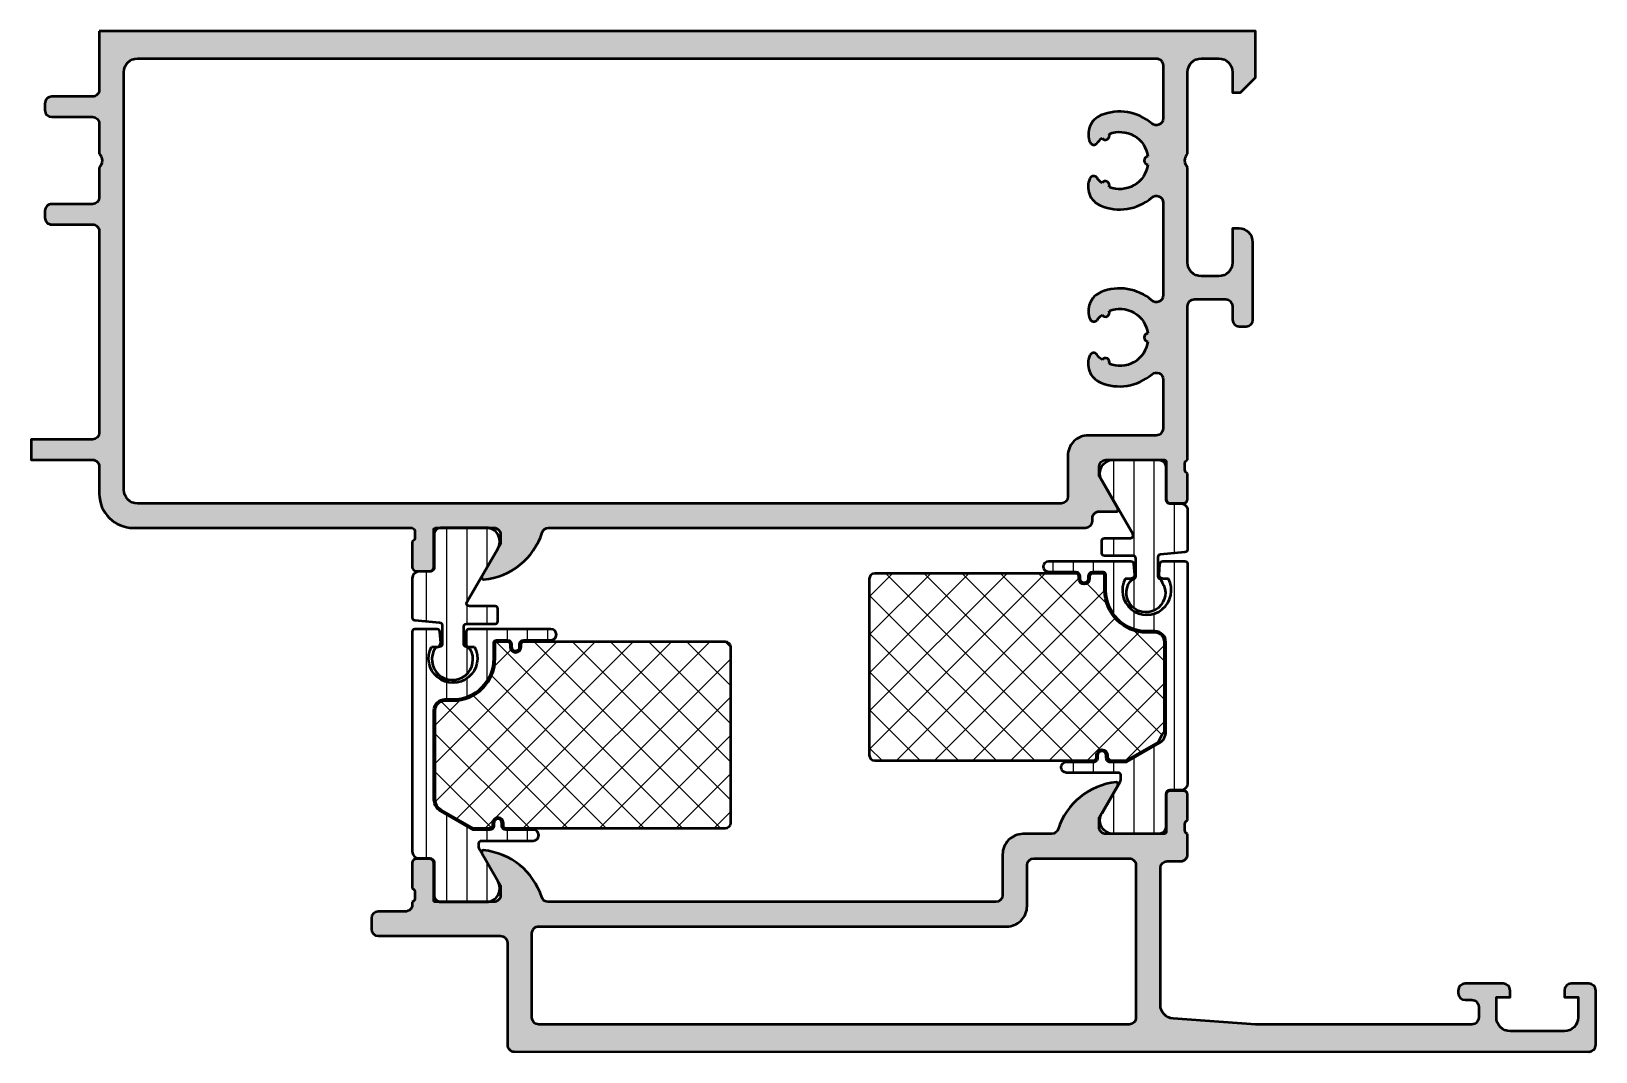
# Model space of a CAD drawing. Extents: x -35 to 80, y 10 to 85.
import ezdxf

# ---------------------------------------------------------------- set-up
doc = ezdxf.new("R2010")
doc.units = 0
for name, color, linetype, lineweight in [('0S-Alu contour', 7, 'Continuous', 50), ('0S-Alu hatch', 252, 'Continuous', 25), ('0S-Plastic contour', 254, 'Continuous', 50), ('0S-Plastic hatch', 253, 'Continuous', 25), ('0S-PT contour', 91, 'Continuous', 50), ('0S-PT hatch', 103, 'Continuous', 25)]:
    doc.layers.add(name, color=color, linetype=linetype, lineweight=lineweight)
pattern_1 = [(135, (0, 0), (-1.403165018917055, -1.403165018917055), []), (225, (0, 0), (1.403165018917055, -1.403165018917055), [])]
pattern_2 = [(90, (0, 0), (-1.4859, 0), [])]

# ---------------------------------------------------------------- blocks, each defined once
blk = doc.blocks.new('375110__7040DE0C_EC5B_4F15_BAE1_5F2D707B1EB2_')
at = {"layer": '0S-Alu hatch'}
h = blk.add_hatch(color=256, dxfattribs=at)
edge = h.paths.add_edge_path()
edge.add_ellipse((-0.4998650182380441, 18.00012735236716), major_axis=(-0.4998650364631356, 0), ratio=1, start_angle=179.9845280530126, end_angle=270.01547194706905, ccw=False)
edge.add_line((9.66e-14, 17.99999237060555), (1.251e-13, 10.49999237060537))
edge.add_arc((0.5000000000000397, 10.49999237060537), 0.499999999999904, 180, 270.0000000000049)
edge.add_line((0.5000000000000823, 9.999992370605465), (79.49435490490346, 9.994354904903455))
edge.add_arc((79.49435490490346, 10.5), 0.5056450950965461, 270, 360)
edge.add_line((80, 10.5), (80, 14.5))
edge.add_arc((79.5, 14.5), 0.5000000000000009, 0, 90)
edge.add_line((79.5, 15), (78.2, 15))
edge.add_arc((78.2, 14.5), 0.5, 90, 180)
edge.add_line((77.7, 14.5), (77.7, 14))
edge.add_line((77.7, 14), (78.7, 14))
edge.add_line((78.7, 14), (78.7, 12.5))
edge.add_ellipse((77.70000000000002, 12.49999999999999), major_axis=(-0.9999999999999857, 0), ratio=1, start_angle=89.9999999999992, end_angle=180, ccw=False)
edge.add_line((77.7, 11.5), (73.7, 11.5))
edge.add_ellipse((73.69999999999999, 12.49999999999998), major_axis=(-0.9999999999999857, 0), ratio=1, start_angle=0, end_angle=90.0000000000008, ccw=False)
edge.add_line((72.7, 12.5), (72.7, 14))
edge.add_line((72.7, 14), (73.7, 14))
edge.add_line((73.7, 14), (73.7, 14.5))
edge.add_arc((73.2, 14.5), 0.5, 0, 90)
edge.add_line((73.2, 15), (70.4, 15))
edge.add_arc((70.4, 14.5), 0.5, 90, 180)
edge.add_line((69.9, 14.5), (69.9, 14.3))
edge.add_arc((70.4, 14.3), 0.5, 180, 270)
edge.add_line((70.4, 13.8), (70.89999999999999, 13.8))
edge.add_ellipse((70.89999999999999, 13.3), major_axis=(-0.4999999999999929, 0), ratio=1, start_angle=180, end_angle=270, ccw=False)
edge.add_line((71.39999999999999, 13.3), (71.4, 12.5))
edge.add_ellipse((70.89435650852694, 12.50000000000001), major_axis=(-0.5056434914730659, 0), ratio=1, start_angle=90.00000000000159, end_angle=180, ccw=False)
edge.add_line((70.89435650852695, 11.99435650852695), (54.99989318882659, 12.00000762926304))
edge.add_line((54.99989318882659, 12.00000762926304), (48.92877502032428, 12.43365287417583))
edge.add_ellipse((49.00002207031215, 13.43111157400653), major_axis=(-0.9999999999999637, 0), ratio=1, start_angle=0, end_angle=85.91438322002739, ccw=False)
edge.add_line((48.00002207031218, 13.43111157400652), (48.00002207031235, 23.49999237060529))
edge.add_ellipse((48.50002207031226, 23.49999237060534), major_axis=(-0.4999999999999077, 0), ratio=1, start_angle=270.0000000000122, end_angle=360, ccw=False)
edge.add_line((48.50002207031216, 23.99999237060524), (49.50002207031222, 23.99999237060524))
edge.add_arc((49.50002207031224, 24.49999237060525), 0.5000000000000071, 269.9999999999984, 360)
edge.add_line((50.00002207031225, 24.49999237060525), (50.00002207031214, 25.99999237061138))
edge.add_ellipse((50.07885851685519, 26.26751296260451), major_axis=(-0.2788950563274433, 0), ratio=1, start_angle=-1.1645893740985116, end_angle=73.58012358050689, ccw=False)
edge.add_line((49.80002107031213, 26.27318137060289), (49.80002107031213, 26.7267753706029))
edge.add_ellipse((50.07888916595531, 26.73243603007994), major_axis=(-0.2789255417371645, 0), ratio=1, start_angle=-73.57540544464439, end_angle=1.1628700728833792, ccw=False)
edge.add_line((50.00002207031213, 26.9999793706029), (50.00002207031213, 28.8799903706114))
edge.add_arc((49.70002207031213, 28.8799903706114), 0.3000000000000043, 0, 90.00000000000273)
edge.add_line((49.70002207031211, 29.1799903706114), (48.72004775126935, 29.1799903706114))
edge.add_arc((48.72004775126934, 28.8799903706114), 0.2999999999999936, 89.99999999999864, 180)
edge.add_line((48.42004775126935, 28.8799903706114), (48.42004775126934, 26.1199923706114))
edge.add_ellipse((48.30004775126936, 26.11999237061139), major_axis=(-0.1199999999999832, 0), ratio=1, start_angle=90, end_angle=180, ccw=False)
edge.add_line((48.30004775126936, 25.99999237061141), (44.00002207031259, 25.99999237060507))
edge.add_ellipse((44.00002207031246, 26.49999237060528), major_axis=(-0.5000000000002096, 0), ratio=1, start_angle=0, end_angle=90.00000000001472, ccw=False)
edge.add_line((43.50002207031225, 26.49999237060529), (43.50002207031224, 27.1999923706055))
edge.add_line((43.50002207031224, 27.1999923706055), (44.88151752793458, 29.59281269363298))
edge.add_arc((44.76190228566394, 29.66187258595699), 0.1381197846481966, 330.0000000000454, 455.6225775507551)
edge.add_arc((45.23824531148551, 24.82338350875558), 5.00000000000172, 95.62257755078426, 162.2515836439154)
edge.add_ellipse((40.00002207031139, 26.49999237060383), major_axis=(-0.499999999998714, 0), ratio=1, start_angle=90.0000000001018, end_angle=162.2515836440374, ccw=False)
edge.add_line((40.00002207031227, 25.99999237060512), (37.90002207031482, 25.9999923706091))
edge.add_arc((37.90002207031208, 24.49999237060914), 1.499999999999964, 89.99999999989524, 180)
edge.add_line((36.40002207031211, 24.49999237060914), (36.40002207031233, 21.49999237060526))
edge.add_ellipse((35.90002207031241, 21.49999237060516), major_axis=(-0.4999999999999148, 0), ratio=1, start_angle=90.00000000000239, end_angle=180, ccw=False)
edge.add_line((35.90002207031242, 20.99999237060524), (2.999999999999872, 20.9999923706053))
edge.add_ellipse((3.000000000002294, 21.49999237060327), major_axis=(-0.4999999999979714, 0), ratio=1, start_angle=17.7484163557711, end_angle=89.99999999972238, ccw=False)
edge.add_arc((-2.238223241171584, 19.82338350875523), 5.000000000002169, 17.74841635610227, 84.37742244923386)
edge.add_arc((-1.761880215351669, 24.66187258595716), 0.1381197846482743, 84.37742244919805, 209.9999999999065)
edge.add_line((-1.881495457622423, 24.59281269363322), (-0.4999999999999318, 22.19999237060555))
edge.add_line((-0.4999999999999318, 22.19999237060555), (-0.4999999999999887, 21.49999237060541))
edge.add_ellipse((-0.999999999999915, 21.49999237060539), major_axis=(-0.4999999999999266, 0), ratio=1, start_angle=89.99999999999318, end_angle=180, ccw=False)
edge.add_line((-0.9999999999999744, 20.99999237060547), (-5.300025680957392, 20.99999237061183))
edge.add_ellipse((-5.300025680957406, 21.11999237061182), major_axis=(-0.1199999999999903, 0), ratio=1, start_angle=0, end_angle=90.00000000000682, ccw=False)
edge.add_line((-5.420025680957397, 21.11999237061183), (-5.420025680957382, 23.87999037061183))
edge.add_arc((-5.720025680957365, 23.87999037061183), 0.2999999999999954, 0, 90.00000000000273)
edge.add_line((-5.720025680957379, 24.17999037061183), (-6.700000000000161, 24.17999037061183))
edge.add_arc((-6.700000000000147, 23.87999037061181), 0.3000000000000256, 90.00000000000273, 180)
edge.add_line((-7.000000000000173, 23.87999037061181), (-7.000000000000173, 21.99997937060332))
edge.add_ellipse((-7.078867095643336, 21.73243603008037), major_axis=(-0.2789255417371598, 0), ratio=1, start_angle=178.8371299271133, end_angle=253.5754054446468, ccw=False)
edge.add_line((-6.799999000000158, 21.72677537060331), (-6.799999000000187, 21.2731813706033))
edge.add_ellipse((-7.078836446543204, 21.26751296260493), major_axis=(-0.2788950563274049, 0), ratio=1, start_angle=106.41987641948799, end_angle=181.1645893740976, ccw=False)
edge.add_line((-7.000000000000188, 20.99999237061183), (-6.999999999999988, 20.79998016357419))
edge.add_ellipse((-7.499844619209523, 20.79982478278364), major_axis=(-0.4998446433602294, 0), ratio=1, start_angle=89.9821891386232, end_angle=180.0178108613948, ccw=False)
edge.add_line((-7.49999999999996, 20.2999801635741), (-9.500000000000146, 20.29998016357404))
edge.add_arc((-9.499905479597079, 19.79988564317126), 0.5000945293352009, 90.01082919305888, 179.9891708069433)
edge.add_line((-9.999999999999861, 19.79998016357431), (-9.99999999999989, 18.9999923706051))
edge.add_arc((-9.49997967916521, 19.00001269143997), 0.5000203212475915, 180.0023285016724, 269.9976714985008)
edge.add_line((-9.49999999999996, 18.49999237060529), (-0.5000000000003589, 18.49999237060529))
edge = h.paths.add_edge_path()
edge.add_line((1.799973242187203, 12.49999237060524), (1.799973242187331, 18.70000457763676))
edge.add_ellipse((2.29997324218726, 18.70000457763673), major_axis=(-0.4999999999999237, 0), ratio=1, start_angle=269.9999999999948, end_angle=360, ccw=False)
edge.add_line((2.299973242187306, 19.20000457763665), (36.70002207031207, 19.20000457763569))
edge.add_arc((36.70002207031213, 20.7000045776358), 1.500000000000099, 269.9999999999978, 360)
edge.add_line((38.20002207031223, 20.7000045776358), (38.20002207031218, 23.70000457763564))
edge.add_ellipse((38.7000220703124, 23.70000457763564), major_axis=(-0.500000000000222, 0), ratio=1, start_angle=270.0000000000065, end_angle=360, ccw=False)
edge.add_line((38.70002207031234, 24.20000457763587), (45.69997324218722, 24.20000457763649))
edge.add_ellipse((45.69997324218741, 23.70000457763655), major_axis=(-0.4999999999999432, 0), ratio=1, start_angle=180, end_angle=270.00000000002115, ccw=False)
edge.add_line((46.19997324218735, 23.70000457763655), (46.19997324218735, 12.49999237060547))
edge.add_ellipse((45.69997324218734, 12.49999237060547), major_axis=(-0.5000000000000075, 0), ratio=1, start_angle=89.99999999996658, end_angle=180, ccw=False)
edge.add_line((45.69997324218705, 11.99999237060547), (2.299973242187164, 11.99999237060525))
edge.add_ellipse((2.299973242187175, 12.49999237060522), major_axis=(-0.4999999999999716, 0), ratio=1, start_angle=0, end_angle=89.99999999999869, ccw=False)
at = {"layer": '0S-Alu contour', "color": 7}
for points in [[(43.50002207031225, 26.49999237060529), (43.50002207031224, 27.1999923706055), (44.88151752793458, 29.59281269363298)], [(48.42004775126935, 28.8799903706114), (48.42004775126934, 26.1199923706114)], [(49.70002207031211, 29.1799903706114), (48.72004775126935, 29.1799903706114)], [(50.00002207031213, 26.9999793706029), (50.00002207031213, 28.8799903706114)], [(49.80002107031213, 26.27318137060289), (49.80002107031213, 26.7267753706029)], [(40.00002207031227, 25.99999237060512), (37.90002207031482, 25.9999923706091)], [(48.30004775126936, 25.99999237061141), (44.00002207031259, 25.99999237060507)], [(50.00002207031225, 24.49999237060525), (50.00002207031214, 25.99999237061138)], [(-5.720025680957379, 24.17999037061183), (-6.700000000000161, 24.17999037061183)], [(-1.881495457622423, 24.59281269363322), (-0.4999999999999318, 22.19999237060555), (-0.4999999999999887, 21.49999237060541)], [(36.40002207031211, 24.49999237060914), (36.40002207031233, 21.49999237060526)], [(38.70002207031234, 24.20000457763587), (45.69997324218722, 24.20000457763649)], [(-7.000000000000173, 23.87999037061181), (-7.000000000000173, 21.99997937060332)], [(-5.420025680957397, 21.11999237061183), (-5.420025680957382, 23.87999037061183)], [(38.20002207031223, 20.7000045776358), (38.20002207031218, 23.70000457763564)], [(46.19997324218735, 23.70000457763655), (46.19997324218735, 12.49999237060547)], [(48.00002207031218, 13.43111157400652), (48.00002207031235, 23.49999237060529)], [(48.50002207031216, 23.99999237060524), (49.50002207031222, 23.99999237060524)], [(-7.000000000000188, 20.99999237061183), (-6.999999999999988, 20.79998016357419)], [(-6.799999000000158, 21.72677537060331), (-6.799999000000187, 21.2731813706033)], [(-0.9999999999999744, 20.99999237060547), (-5.300025680957392, 20.99999237061183)], [(35.90002207031242, 20.99999237060524), (2.999999999999872, 20.9999923706053)], [(-9.999999999999861, 19.79998016357431), (-9.99999999999989, 18.9999923706051)], [(-7.49999999999996, 20.2999801635741), (-9.500000000000146, 20.29998016357404)], [(-9.49999999999996, 18.49999237060529), (-0.500000000000358, 18.49999237060529)], [(1.799973242187203, 12.49999237060524), (1.799973242187331, 18.70000457763676)], [(2.299973242187306, 19.20000457763665), (36.70002207031207, 19.20000457763569)], [(9.66e-14, 17.99999237060555), (1.251e-13, 10.49999237060537)], [(73.2, 15), (70.4, 15)], [(79.5, 15), (78.2, 15)], [(69.9, 14.5), (69.9, 14.3)], [(72.7, 12.5), (72.7, 14), (73.7, 14), (73.7, 14.5)], [(77.7, 14.5), (77.7, 14), (78.7, 14), (78.7, 12.5)], [(80, 10.5), (80, 14.5)], [(70.4, 13.8), (70.89999999999999, 13.8)], [(71.39999999999999, 13.3), (71.4, 12.5)], [(45.69997324218705, 11.99999237060547), (2.299973242187164, 11.99999237060525)], [(70.89435650852695, 11.99435650852695), (54.99989318882659, 12.00000762926304), (48.92877502032428, 12.43365287417583)], [(77.7, 11.5), (73.7, 11.5)], [(0.5000000000000823, 9.999992370605465), (79.49435490490346, 9.994354904903455)]]:
    blk.add_lwpolyline(points, dxfattribs=at)
for centre, radius, start, end in [((45.23824531148551, 24.82338350875558), 5.00000000000172, 95.62257755078426, 162.2515836439154), ((44.76190228566394, 29.66187258595699), 0.1381197846481966, 330.0000000000454, 95.62257755075505), ((48.72004775126934, 28.8799903706114), 0.2999999999999936, 89.99999999999864, 180), ((49.70002207031213, 28.8799903706114), 0.3000000000000043, 0, 90.00000000000273), ((37.90002207031208, 24.49999237060914), 1.499999999999964, 89.99999999989524, 180), ((-6.700000000000147, 23.87999037061181), 0.3000000000000256, 90.00000000000273, 180), ((-5.720025680957365, 23.87999037061183), 0.2999999999999954, 0, 90.00000000000273), ((-1.761880215351669, 24.66187258595716), 0.1381197846482743, 84.37742244919805, 209.9999999999065), ((-2.238223241171584, 19.82338350875523), 5.000000000002169, 17.74841635610227, 84.37742244923386), ((49.50002207031224, 24.49999237060525), 0.5000000000000071, 269.9999999999984, 0), ((-9.499905479597079, 19.79988564317126), 0.5000945293352009, 90.01082919305888, 179.9891708069433), ((36.70002207031213, 20.7000045776358), 1.500000000000099, 269.9999999999978, 0), ((-9.49997967916521, 19.00001269143997), 0.5000203212475915, 180.0023285016724, 269.9976714985008), ((70.4, 14.5), 0.5, 90, 180), ((73.2, 14.5), 0.5, 0, 90), ((78.2, 14.5), 0.5, 90, 180), ((79.5, 14.5), 0.5000000000000009, 0, 90), ((70.4, 14.3), 0.5, 180, 270), ((0.5000000000000397, 10.49999237060537), 0.499999999999904, 180, 270.0000000000049), ((79.49435490490346, 10.5), 0.5056450950965461, 270, 0)]:
    blk.add_arc(centre, radius, start, end, dxfattribs=at)
at = {"layer": '0S-Alu contour', "color": 7, "extrusion": (0, 0, -1)}
for centre, radius, start, end in [((-44.00002207031246, 26.49999237060528), 0.5000000000002096, 269.9999999999853, 0), ((-50.07888916595531, 26.73243603007994), 0.2789255417371645, 358.8371299271166, 73.57540544464437), ((-40.00002207031139, 26.49999237060383), 0.499999999998714, 197.7484163559627, 269.9999999998982), ((-48.30004775126936, 26.11999237061139), 0.1199999999999832, 180, 270), ((-50.07885851685519, 26.26751296260451), 0.2788950563274433, 286.4198764194931, 1.164589374098488), ((-38.7000220703124, 23.70000457763564), 0.500000000000222, 0, 89.99999999999349), ((-45.69997324218741, 23.70000457763655), 0.4999999999999432, 89.99999999997883, 180), ((-48.50002207031226, 23.49999237060534), 0.4999999999999077, 0, 89.99999999998779), ((7.078867095643336, 21.73243603008037), 0.2789255417371598, 106.4245945553532, 181.1628700728868), ((7.499844619209523, 20.79982478278364), 0.4998446433602294, 179.9821891386052, 270.0178108613768), ((7.078836446543204, 21.26751296260493), 0.2788950563274049, 178.8354106259024, 253.580123580512), ((5.300025680957406, 21.11999237061182), 0.1199999999999903, 269.9999999999932, 0), ((0.999999999999915, 21.49999237060539), 0.4999999999999266, 180, 270.0000000000068), ((-3.000000000002294, 21.49999237060327), 0.4999999999979714, 270.0000000002776, 342.2515836442289), ((-35.90002207031241, 21.49999237060516), 0.4999999999999148, 180, 269.9999999999976), ((0.4998650182380441, 18.00012735236716), 0.4998650364631356, 89.98452805293095, 180.0154719469875), ((-2.29997324218726, 18.70000457763673), 0.4999999999999237, 0, 90.00000000000519), ((-49.00002207031215, 13.43111157400653), 0.9999999999999637, 274.0856167799726, 0), ((-70.89999999999999, 13.3), 0.4999999999999929, 90, 180), ((-2.299973242187175, 12.49999237060522), 0.4999999999999716, 270.0000000000013, 0), ((-45.69997324218734, 12.49999237060547), 0.5000000000000075, 180, 270.0000000000334), ((-70.89435650852694, 12.50000000000001), 0.5056434914730659, 180, 269.9999999999984), ((-73.69999999999999, 12.49999999999998), 0.9999999999999857, 269.9999999999992, 0), ((-77.70000000000002, 12.49999999999999), 0.9999999999999857, 180, 270.0000000000008)]:
    blk.add_arc(centre, radius, start, end, dxfattribs=at)
blk = doc.blocks.new('371100__1F2551A5_C87A_4632_80A6_5238CB47ED34_')
at = {"layer": '0S-PT hatch'}
h = blk.add_hatch(dxfattribs=at)
h.set_pattern_fill('ANSI37', color=256, scale=0.625, angle=90, style=0)
h.set_pattern_definition(pattern_1)
edge = h.paths.add_edge_path()
edge.add_ellipse((15.99942093301252, 39.74974729260777), major_axis=(-0.4000000000000029, 0), ratio=1, start_angle=180, end_angle=269.9990437982456, ccw=False)
edge.add_line((16.39942093301252, 39.74974729260777), (16.39942093301253, 26.79999237060611))
edge.add_ellipse((15.99942093301251, 26.79999237060611), major_axis=(-0.4000000000000217, 0), ratio=1, start_angle=90.00000000000023, end_angle=180, ccw=False)
edge.add_line((15.99942093301251, 26.39999237060609), (-0.0999779297857124, 26.39999237060609))
edge.add_ellipse((-0.0999779297857122, 26.59999237050821), major_axis=(-0.1999999999021114, 0), ratio=1, start_angle=0, end_angle=90, ccw=False)
edge.add_line((-0.299977929687823, 26.59999237050821), (-0.2999779296878302, 26.79999237050807))
edge.add_arc((-0.6999779296878217, 26.79999237050803), 0.3999999999999915, 0, 180)
edge.add_line((-1.099977929687813, 26.79999237050803), (-1.099977929687784, 26.5999923705082))
edge.add_ellipse((-1.299977929687756, 26.59999237050817), major_axis=(-0.199999999999972, 0), ratio=1, start_angle=89.99999999999523, end_angle=180, ccw=False)
edge.add_line((-1.299977929687773, 26.39999237050819), (-2.499420191802246, 26.39999237050819))
edge.add_line((-2.499420191802246, 26.39999237050819), (-4.849930003907803, 27.7567827276955))
edge.add_ellipse((-4.400033642561872, 28.53618523611873), major_axis=(-0.8999305562590592, 0), ratio=1, start_angle=0.00013317226898834633, end_angle=60.00506637016878, ccw=False)
edge.add_line((-5.299964198818499, 28.53618314441503), (-5.299979455694656, 35.10002505172856))
edge.add_ellipse((-4.600782540910341, 35.10082172992855), major_axis=(-0.6991973686592791, 0), ratio=1, start_angle=-90.06178807459361, end_angle=0.06528386749488391, ccw=False)
edge.add_line((-4.600028522880324, 35.80001869201925), (-3.999910665892147, 35.80001869126502))
edge.add_arc((-3.999910661996156, 38.89995142432756), 3.099932733062534, 269.9999999279907, 360)
edge.add_line((-0.8999779289336222, 38.89995142432756), (-0.8999779296791274, 40.0368217069679))
edge.add_line((-0.8999779296791274, 40.0368217069679), (-0.8835251996150816, 40.0982477310567))
edge.add_line((-0.8835251996150816, 40.0982477310567), (-0.8482181119407556, 40.13354010131224))
edge.add_line((-0.8482181119407556, 40.13354010131224), (-0.7868147978456108, 40.14999427795668))
edge.add_line((-0.7868147978456108, 40.14999427795668), (-0.0131338100739555, 40.14999427795668))
edge.add_line((-0.0131338100739555, 40.14999427795668), (0.0982627346455985, 40.12016765479271))
edge.add_line((0.0982627346455985, 40.12016765479271), (0.17017517463307, 40.04826520680746))
edge.add_line((0.17017517463307, 40.04826520680746), (0.2000251220700562, 39.93684353512924))
edge.add_line((0.2000251220700562, 39.93684353512924), (0.2000251220700562, 39.74999427795669))
edge.add_arc((0.6000205444333317, 39.74999427795669), 0.3999954223632756, 180, 360)
edge.add_line((1.000015966796607, 39.74999427795669), (1.000015966796607, 39.93684353512924))
edge.add_line((1.000015966796607, 39.93684353512924), (1.029865914233593, 40.04826520680746))
edge.add_line((1.029865914233593, 40.04826520680746), (1.101778354221065, 40.12016765479271))
edge.add_line((1.101778354221065, 40.12016765479271), (1.213174078938575, 40.14999405839968))
edge.add_line((1.213174078938575, 40.14999405839968), (15.99942760856009, 40.14974729255206))
at = {"layer": '0S-PT contour', "color": 7}
for points in [[(-0.8999779289336222, 38.89995142432756), (-0.8999779296791274, 40.0368217069679), (-0.8835251996150816, 40.0982477310567), (-0.8482181119407556, 40.13354010131224), (-0.7868147978456108, 40.14999427795668), (-0.0131338100739555, 40.14999427795668), (0.0982627346455985, 40.12016765479271), (0.17017517463307, 40.04826520680746), (0.2000251220700562, 39.93684353512924), (0.2000251220700562, 39.74999427795669)], [(1.000015966796607, 39.74999427795669), (1.000015966796607, 39.93684353512924), (1.029865914233593, 40.04826520680746), (1.101778354221065, 40.12016765479271), (1.213174078938575, 40.14999405839968), (15.99942760856009, 40.14974729255206)], [(16.39942093301252, 39.74974729260777), (16.39942093301253, 26.79999237060611)], [(-4.600028522880324, 35.80001869201925), (-3.999910665892147, 35.80001869126502)], [(-5.299964198818499, 28.53618314441503), (-5.299979455694656, 35.10002505172856)], [(-1.299977929687773, 26.39999237050819), (-2.499420191802246, 26.39999237050819), (-4.849930003907803, 27.7567827276955)], [(-1.099977929687813, 26.79999237050803), (-1.099977929687784, 26.5999923705082)], [(-0.299977929687823, 26.59999237050821), (-0.2999779296878302, 26.79999237050807)], [(15.99942093301251, 26.39999237060609), (-0.0999779297857124, 26.39999237060609)]]:
    blk.add_lwpolyline(points, dxfattribs=at)
for centre, radius, start, end in [((0.6000205444333317, 39.74999427795669), 0.3999954223632756, 180, 0), ((-3.999910661996156, 38.89995142432756), 3.099932733062534, 269.9999999279907, 0), ((-0.6999779296878217, 26.79999237050803), 0.3999999999999915, 0, 180)]:
    blk.add_arc(centre, radius, start, end, dxfattribs=at)
at = {"layer": '0S-PT contour', "color": 7, "extrusion": (0, 0, -1)}
for centre, radius, start, end in [((-15.99942093301252, 39.74974729260777), 0.4000000000000029, 90.00095620175439, 180), ((4.600782540910341, 35.10082172992855), 0.6991973686592791, 359.9347161325051, 90.06178807459364), ((4.400033642561872, 28.53618523611873), 0.8999305562590592, 299.9949336298312, 359.999866827731), ((1.299977929687756, 26.59999237050817), 0.199999999999972, 180, 270.0000000000048), ((0.0999779297857122, 26.59999237050821), 0.1999999999021114, 270.0000000000001, 0), ((-15.99942093301251, 26.79999237060611), 0.4000000000000217, 180, 269.9999999999998)]:
    blk.add_arc(centre, radius, start, end, dxfattribs=at)
blk = doc.blocks.new('371100__D082E080_B655_4ED2_9511_1E6BC6816C7B_')
at = {"layer": '0S-PT hatch'}
h = blk.add_hatch(dxfattribs=at)
h.set_pattern_fill('ANSI37', color=256, scale=0.625, angle=90, style=0)
h.set_pattern_definition(pattern_1)
edge = h.paths.add_edge_path()
edge.add_line((26.60062320761197, 44.74974729260811), (26.60062320761197, 31.79999237060644))
edge.add_arc((27.00062320761198, 31.79999237060644), 0.4000000000000199, 180, 270)
edge.add_line((27.00062320761198, 31.39999237060641), (43.10002207031234, 31.39999237050854))
edge.add_arc((43.10002207031234, 31.59999237050853), 0.1999999999999957, 270.0000000000021, 360)
edge.add_line((43.30002207031234, 31.59999237050853), (43.30002207031234, 31.7999923705084))
edge.add_ellipse((43.70002207031233, 31.79999237050838), major_axis=(-0.3999999999999915, 0), ratio=1, start_angle=180, end_angle=360, ccw=False)
edge.add_line((44.10002207031232, 31.79999237050838), (44.10002207031229, 31.59999237050853))
edge.add_arc((44.30002207031227, 31.5999923705085), 0.1999999999999744, 180, 270.0000000000021)
edge.add_line((44.30002207031228, 31.39999237050852), (45.49946433234398, 31.39999237050851))
edge.add_line((45.49946433234398, 31.39999237050851), (47.84989446756852, 32.7567367404591))
edge.add_ellipse((52.83073033837265, 30.4000983188568), major_axis=(-5.510215115770098, 0), ratio=1, start_angle=325.30970880753296, end_angle=334.6792422973685, ccw=False)
edge.add_line((48.30000833944343, 33.53618326516809), (48.30002359631919, 40.10002505173864))
edge.add_arc((47.60082668153483, 40.10082172992887), 0.6991973686593043, 359.9347161333146, 450.0617880753709)
edge.add_line((47.60007266349533, 40.80001869201958), (46.99995480274631, 40.80001869126535))
edge.add_ellipse((46.9999548026832, 43.89995142439045), major_axis=(-3.0999327331251, 0), ratio=1, start_angle=0, end_angle=90.00000000116631, ccw=False)
edge.add_line((43.9000220695581, 43.89995142439046), (43.90002207030365, 45.03682170696826))
edge.add_line((43.90002207030365, 45.03682170696826), (43.8835693402396, 45.09824773105701))
edge.add_line((43.8835693402396, 45.09824773105701), (43.84826225256527, 45.13354010131256))
edge.add_line((43.84826225256527, 45.13354010131256), (43.78685893847008, 45.14999427795702))
edge.add_line((43.78685893847008, 45.14999427795702), (43.01317795069844, 45.14999427795702))
edge.add_line((43.01317795069844, 45.14999427795702), (42.90178140597891, 45.12016765479304))
edge.add_line((42.90178140597891, 45.12016765479304), (42.82986896599147, 45.04826520680782))
edge.add_line((42.82986896599147, 45.04826520680782), (42.80001901855445, 44.93684353512951))
edge.add_line((42.80001901855445, 44.93684353512951), (42.80001901855444, 44.74999427795701))
edge.add_ellipse((42.40002359619118, 44.74999427795701), major_axis=(-0.3999954223632755, 0), ratio=1, start_angle=0, end_angle=180, ccw=False)
edge.add_line((42.0000281738279, 44.74999427795701), (42.0000281738279, 44.9368435351295))
edge.add_line((42.0000281738279, 44.9368435351295), (41.97017822639089, 45.04826520680782))
edge.add_line((41.97017822639089, 45.04826520680782), (41.89826578640346, 45.12016765479303))
edge.add_line((41.89826578640346, 45.12016765479303), (41.78687006168587, 45.14999405840001))
edge.add_line((41.78687006168587, 45.14999405840001), (27.00061653206204, 45.14974729255241))
edge.add_arc((27.00062320761174, 44.74974729260835), 0.3999999999997683, 90.00095620206025, 180)
at = {"layer": '0S-PT contour', "color": 7}
for points in [[(42.0000281738279, 44.74999427795701), (42.0000281738279, 44.9368435351295), (41.97017822639089, 45.04826520680782), (41.89826578640346, 45.12016765479303), (41.78687006168587, 45.14999405840001), (27.00061653206204, 45.14974729255241)], [(43.9000220695581, 43.89995142439046), (43.90002207030365, 45.03682170696826), (43.8835693402396, 45.09824773105701), (43.84826225256527, 45.13354010131256), (43.78685893847008, 45.14999427795702), (43.01317795069844, 45.14999427795702), (42.90178140597891, 45.12016765479304), (42.82986896599147, 45.04826520680782), (42.80001901855445, 44.93684353512951), (42.80001901855444, 44.74999427795701)], [(26.60062320761197, 44.74974729260811), (26.60062320761197, 31.79999237060644)], [(47.60007266349533, 40.80001869201958), (46.99995480274631, 40.80001869126535)], [(48.30000833944343, 33.53618326516809), (48.30002359631919, 40.10002505173864)], [(44.30002207031228, 31.39999237050852), (45.49946433234398, 31.39999237050851), (47.84989446756852, 32.7567367404591)], [(27.00062320761198, 31.39999237060641), (43.10002207031234, 31.39999237050854)], [(43.30002207031234, 31.59999237050853), (43.30002207031234, 31.7999923705084)], [(44.10002207031232, 31.79999237050838), (44.10002207031229, 31.59999237050853)]]:
    blk.add_lwpolyline(points, dxfattribs=at)
for centre, radius, start, end in [((27.00062320761174, 44.74974729260835), 0.3999999999997683, 90.00095620206025, 180), ((47.60082668153483, 40.10082172992887), 0.6991973686593043, 359.9347161333146, 90.06178807537088), ((27.00062320761198, 31.79999237060644), 0.4000000000000199, 180, 270), ((43.10002207031234, 31.59999237050853), 0.1999999999999957, 270.0000000000021, 0), ((44.30002207031227, 31.5999923705085), 0.1999999999999744, 180, 270.0000000000021)]:
    blk.add_arc(centre, radius, start, end, dxfattribs=at)
at = {"layer": '0S-PT contour', "color": 7, "extrusion": (0, 0, -1)}
for centre, radius, start, end in [((-42.40002359619118, 44.74999427795701), 0.3999954223632756, 180, 0), ((-46.9999548026832, 43.89995142439045), 3.0999327331251, 269.9999999988337, 0), ((-52.83073033837265, 30.4000983188568), 5.510215115770098, 25.32075770263149, 34.69029119246705), ((-43.70002207031233, 31.79999237050838), 0.3999999999999915, 0, 180)]:
    blk.add_arc(centre, radius, start, end, dxfattribs=at)
blk = doc.blocks.new('244867__A6ED7F80_DA7C_48EB_AFF8_73D439EB6B40___1DC562C7_7490_4393_8B23_34E2AD321D88_')
at = {"layer": '0S-Plastic hatch'}
h = blk.add_hatch(dxfattribs=at)
h.set_pattern_fill('ANSI31', color=256, scale=0.4680000000000001, angle=45, style=0)
h.set_pattern_definition(pattern_2)
edge = h.paths.add_edge_path()
edge.add_line((50.00002207031227, 45.84996986389451), (50.00002207031227, 29.70998937050853))
edge.add_ellipse((49.50002207031226, 29.70998937050853), major_axis=(-0.5000000000000071, 0), ratio=1, start_angle=90.00000746561938, end_angle=180, ccw=False)
edge.add_line((49.50002213546208, 29.20998937050852), (48.68969073697923, 29.20998926492266))
edge.add_arc((48.68969073697923, 28.90998926492265), 0.3000000000000099, 90, 180)
edge.add_line((48.38969073697922, 28.90998926492265), (48.39002268737624, 26.50999088198635))
edge.add_ellipse((47.89002670993762, 26.50998824236127), major_axis=(-0.4999959774455904, 0), ratio=1, start_angle=89.99969751881412, end_angle=180.0003024817733, ccw=False)
edge.add_line((47.89002407031254, 26.00999226492265), (44.4134825722128, 26.00999237050852))
edge.add_ellipse((44.55579322120416, 26.99981044523137), major_axis=(-0.9999960709244858, 0), ratio=1, start_angle=-32.72701609984023, end_angle=81.81839194809982, ccw=False)
edge.add_line((43.7145405722128, 27.54044537050852), (45.03303498541266, 29.83524552674519))
edge.add_arc((44.60002207031229, 30.08524515745754), 0.5000000000000268, 330.0000488637373, 360)
edge.add_line((45.10002207031233, 30.08524515745754), (45.10002207031233, 30.29999237050851))
edge.add_arc((44.90002207031231, 30.29999237050851), 0.2000000000000073, 0, 90)
edge.add_line((44.90002207031231, 30.49999237050851), (41.1000220703123, 30.49999237050851))
edge.add_ellipse((41.1000220703123, 30.89999237050852), major_axis=(-0.4000000000000057, 0), ratio=1, start_angle=-90, end_angle=90, ccw=False)
edge.add_line((41.1000220703123, 31.29999237050853), (43.10002207031232, 31.29999237050853))
edge.add_arc((43.10002207041022, 31.59999237050853), 0.2999999999021119, 269.9999999813027, 360)
edge.add_line((43.40002207031234, 31.59999237050853), (43.40002207031234, 31.79999237050845))
edge.add_ellipse((43.70002207031233, 31.79999237050842), major_axis=(-0.2999999999999971, 0), ratio=1, start_angle=180, end_angle=360, ccw=False)
edge.add_line((44.00002207031233, 31.79999237050842), (44.00002207031231, 31.59999237050853))
edge.add_arc((44.30002207031228, 31.5999923705085), 0.299999999999979, 180, 270.0000000000013)
edge.add_line((44.30002207031228, 31.29999237050852), (45.52625451296576, 31.29999237050852))
edge.add_line((45.52625451296576, 31.29999237050852), (47.89988680958709, 32.67012977919443))
edge.add_arc((47.40007778305092, 33.53618523619727), 0.9999305563945116, 299.9896622937701, 360.0036628625794)
edge.add_line((48.40000833740212, 33.53624916076982), (48.40002359619117, 40.09996986389452))
edge.add_arc((47.60082668153483, 40.10082172992886), 0.799197368659311, 359.9389283052759, 450.0577933102219)
edge.add_line((47.60002054443336, 40.90001869201952), (47.00002207031227, 40.90001869201952))
edge.add_ellipse((46.99995480262062, 43.89995142432787), major_axis=(-2.999932733062518, 0), ratio=1, start_angle=-0.0012847472241901414, end_angle=90.0012847470835, ccw=False)
edge.add_line((44.00002207031227, 43.90001869202689), (44.00002207031227, 45.04998207092576))
edge.add_line((44.00002207031227, 45.04998207092576), (43.97322763671852, 45.15001869201952))
edge.add_line((43.97322763671852, 45.15001869201952), (43.90001596679664, 45.22319984436326))
edge.add_line((43.90001596679664, 45.22319984436326), (43.80002512207008, 45.24999427795701))
edge.add_line((43.80002512207008, 45.24999427795701), (43.00002207031226, 45.24999427795701))
edge.add_line((43.00002207031226, 45.24999427795701), (42.85002817382789, 45.20983314514452))
edge.add_line((42.85002817382789, 45.20983314514452), (42.74021066894508, 45.10003089905076))
edge.add_line((42.74021066894508, 45.10003089905076), (42.70001901855446, 44.95000648498826))
edge.add_line((42.70001901855446, 44.95000648498826), (42.70001901855446, 44.74999427795701))
edge.add_ellipse((42.40002359619118, 44.74999427795701), major_axis=(-0.2999954223632812, 0), ratio=1, start_angle=0, end_angle=180, ccw=False)
edge.add_line((42.10002817382789, 44.74999427795701), (42.10002817382789, 44.95000648498826))
edge.add_line((42.10002817382789, 44.95000648498826), (42.05983652343728, 45.10003089905076))
edge.add_line((42.05983652343728, 45.10003089905076), (41.95001901855445, 45.20983314514452))
edge.add_line((41.95001901855445, 45.20983314514452), (41.80002512207009, 45.24999427795701))
edge.add_line((41.80002512207009, 45.24999427795701), (39.80002512207009, 45.24999427795701))
edge.add_ellipse((39.80002512207008, 45.64998817444139), major_axis=(-0.399993896484375, 0), ratio=1, start_angle=-89.99999999999898, end_angle=90.00000000000102, ccw=False)
edge.add_line((39.80002512207008, 46.04998207092577), (45.83002390136695, 46.04998207092577))
edge.add_line((45.83002390136695, 46.04998207092577), (45.92995371093727, 46.02306556701951))
edge.add_line((45.92995371093727, 46.02306556701951), (46.00311960449196, 45.94988441467577))
edge.add_line((46.00311960449196, 45.94988441467577), (46.03002084960914, 45.84996986389451))
edge.add_line((46.03002084960914, 45.84996986389451), (46.10001291503883, 45.04998207092576))
edge.add_line((46.10001291503883, 45.04998207092576), (46.06001962890601, 44.89983558655076))
edge.add_line((46.06001962890601, 44.89983558655076), (45.95015634765601, 44.78997230530076))
edge.add_line((45.95015634765601, 44.78997230530076), (45.78201975097633, 44.74999427795701))
edge.add_line((45.78201975097633, 44.74999427795701), (45.4134589599607, 44.74999427795701))
edge.add_arc((47.00002207031227, 43.9034915857639), 1.798262859266856, 151.9180754298219, 388.0819245701781)
edge.add_line((48.58658518066383, 44.74999427795701), (48.2180243896482, 44.74999427795701))
edge.add_line((48.2180243896482, 44.74999427795701), (48.04988779296852, 44.78997230530076))
edge.add_line((48.04988779296852, 44.78997230530076), (47.94002451171851, 44.89983558655076))
edge.add_line((47.94002451171851, 44.89983558655076), (47.90001596679664, 45.04998207092576))
edge.add_line((47.90001596679664, 45.04998207092576), (47.97000803222633, 45.84996986389451))
edge.add_line((47.97000803222633, 45.84996986389451), (47.99692453613258, 45.94988441467577))
edge.add_line((47.99692453613258, 45.94988441467577), (48.07009042968727, 46.02306556701951))
edge.add_line((48.07009042968727, 46.02306556701951), (48.17000498046851, 46.04998207092577))
edge.add_line((48.17000498046851, 46.04998207092577), (49.80000986328102, 46.04998207092577))
edge.add_line((49.80000986328102, 46.04998207092577), (49.89993967285133, 46.02306556701951))
edge.add_line((49.89993967285133, 46.02306556701951), (49.97310556640602, 45.94988441467577))
edge.add_line((49.97310556640602, 45.94988441467577), (50.00002207031227, 45.84996986389451))
at = {"layer": '0S-Plastic contour', "color": 7}
for points in [[(39.80002512207008, 46.04998207092577), (45.83002390136695, 46.04998207092577), (45.92995371093727, 46.02306556701951), (46.00311960449196, 45.94988441467577), (46.03002084960914, 45.84996986389451), (46.10001291503883, 45.04998207092576), (46.06001962890601, 44.89983558655076), (45.95015634765601, 44.78997230530076), (45.78201975097633, 44.74999427795701), (45.4134589599607, 44.74999427795701)], [(48.58658518066383, 44.74999427795701), (48.2180243896482, 44.74999427795701), (48.04988779296852, 44.78997230530076), (47.94002451171851, 44.89983558655076), (47.90001596679664, 45.04998207092576), (47.97000803222633, 45.84996986389451), (47.99692453613258, 45.94988441467577), (48.07009042968727, 46.02306556701951), (48.17000498046851, 46.04998207092577), (49.80000986328102, 46.04998207092577), (49.89993967285133, 46.02306556701951), (49.97310556640602, 45.94988441467577), (50.00002207031227, 45.84996986389451)], [(42.10002817382789, 44.74999427795701), (42.10002817382789, 44.95000648498826), (42.05983652343728, 45.10003089905076), (41.95001901855445, 45.20983314514452), (41.80002512207009, 45.24999427795701), (39.80002512207009, 45.24999427795701)], [(44.00002207031227, 43.90001869202689), (44.00002207031227, 45.04998207092576), (43.97322763671852, 45.15001869201952), (43.90001596679664, 45.22319984436326), (43.80002512207008, 45.24999427795701), (43.00002207031226, 45.24999427795701), (42.85002817382789, 45.20983314514452), (42.74021066894508, 45.10003089905076), (42.70001901855446, 44.95000648498826), (42.70001901855446, 44.74999427795701)], [(50.00002207031227, 45.84996986389451), (50.00002207031227, 29.70998937050853)], [(47.60002054443336, 40.90001869201952), (47.00002207031227, 40.90001869201952)], [(48.40000833740212, 33.53624916076982), (48.40002359619117, 40.09996986389452)], [(44.30002207031228, 31.29999237050852), (45.52625451296576, 31.29999237050852), (47.89988680958709, 32.67012977919443)], [(41.1000220703123, 31.29999237050853), (43.10002207031232, 31.29999237050853)], [(43.40002207031234, 31.59999237050853), (43.40002207031234, 31.79999237050845)], [(44.00002207031233, 31.79999237050842), (44.00002207031231, 31.59999237050853)], [(44.90002207031231, 30.49999237050851), (41.1000220703123, 30.49999237050851)], [(45.10002207031233, 30.08524515745754), (45.10002207031233, 30.29999237050851)], [(43.7145405722128, 27.54044537050852), (45.03303498541266, 29.83524552674519)], [(48.38969073697922, 28.90998926492265), (48.39002268737624, 26.50999088198635)], [(49.50002213546208, 29.20998937050852), (48.68969073697923, 29.20998926492266)], [(47.89002407031254, 26.00999226492265), (44.4134825722128, 26.00999237050852)]]:
    blk.add_lwpolyline(points, dxfattribs=at)
at = {"layer": '0S-Plastic contour', "color": 7, "extrusion": (0, 0, -1)}
for centre, radius, start, end in [((-39.80002512207008, 45.64998817444139), 0.399993896484375, 269.999999999999, 89.99999999999898), ((-42.40002359619118, 44.74999427795701), 0.2999954223632812, 180, 0), ((-46.99995480262062, 43.89995142432787), 2.999932733062518, 269.9987152529165, 0.0012847472241716), ((-41.1000220703123, 30.89999237050852), 0.4000000000000057, 270, 90), ((-43.70002207031233, 31.79999237050842), 0.2999999999999971, 0, 180), ((-49.50002207031226, 29.70998937050853), 0.5000000000000071, 180, 269.9999925343806), ((-44.55579322120416, 26.99981044523137), 0.9999960709244858, 278.1816080519002, 32.72701609984019), ((-47.89002670993762, 26.50998824236127), 0.4999959774455904, 179.9996975182267, 270.0003024811859)]:
    blk.add_arc(centre, radius, start, end, dxfattribs=at)
at = {"layer": '0S-Plastic contour', "color": 7}
for centre, radius, start, end in [((47.00002207031227, 43.9034915857639), 1.798262859266856, 151.9180754298219, 28.08192457017812), ((47.60082668153483, 40.10082172992886), 0.799197368659311, 359.9389283052759, 90.05779331022192), ((47.40007778305092, 33.53618523619727), 0.9999305563945116, 299.9896622937701, 0.0036628625793717), ((43.10002207041022, 31.59999237050853), 0.2999999999021119, 269.9999999813027, 0), ((44.30002207031228, 31.5999923705085), 0.299999999999979, 180, 270.0000000000013), ((44.90002207031231, 30.29999237050851), 0.2000000000000073, 0, 90), ((44.60002207031229, 30.08524515745754), 0.5000000000000268, 330.0000488637373, 0), ((48.68969073697923, 28.90998926492265), 0.3000000000000099, 90, 180)]:
    blk.add_arc(centre, radius, start, end, dxfattribs=at)
blk = doc.blocks.new('244867__AE641558_AFD1_4B45_BAF6_55522A5734FE___05502C78_2379_4A24_9AC9_DA30E06826CA_')
at = {"layer": '0S-Plastic hatch'}
h = blk.add_hatch(dxfattribs=at)
h.set_pattern_fill('ANSI31', color=256, scale=0.4680000000000001, angle=45, style=0)
h.set_pattern_definition(pattern_2)
edge = h.paths.add_edge_path()
edge.add_line((50.00002207031227, 49.78999537060838), (50.00002207031201, 46.9074935913115))
edge.add_line((50.00002207031201, 46.9074935913115), (49.97311319580055, 46.80757904053026))
edge.add_line((49.97311319580055, 46.80757904053026), (49.89993967285133, 46.7343978881865))
edge.add_line((49.89993967285133, 46.7343978881865), (49.80002512207008, 46.70748138428026))
edge.add_line((49.80002512207008, 46.70748138428026), (48.00002207031226, 46.54998016357713))
edge.add_line((48.00002207031226, 46.54998016357713), (47.90010751953102, 46.52306365967088))
edge.add_line((47.90010751953102, 46.52306365967088), (47.8269339965818, 46.44991302490526))
edge.add_line((47.8269339965818, 46.44991302490526), (47.80002512207008, 46.34996795654588))
edge.add_line((47.80002512207008, 46.34996795654588), (47.80002512207008, 44.94997215271287))
edge.add_line((47.80002512207008, 44.94997215271287), (47.8269339965818, 44.85005760193162))
edge.add_line((47.8269339965818, 44.85005760193162), (47.90010751953102, 44.77687644958787))
edge.add_line((47.90010751953102, 44.77687644958787), (48.0000296997068, 44.74995994568162))
edge.add_line((48.0000296997068, 44.74995994568162), (48.14065363642964, 44.49509928399518))
edge.add_ellipse((46.93431866974989, 43.72700168121365), major_axis=(-1.430111177228178, 0), ratio=1, start_angle=-35.53339414296232, end_angle=212.4857229456208, ccw=False)
edge.add_line((45.77052719425711, 44.55814991155725), (46.00002207031227, 44.74995994568162))
edge.add_line((46.00002207031227, 44.74995994568162), (46.09994425048806, 44.77687644958787))
edge.add_line((46.09994425048806, 44.77687644958787), (46.17311777343727, 44.85005760193162))
edge.add_line((46.17311777343727, 44.85005760193162), (46.20002664794899, 44.94997215271287))
edge.add_line((46.20002664794899, 44.94997215271287), (46.20002664794898, 46.24999237060839))
edge.add_line((46.20002664794898, 46.24999237060839), (46.17311777343727, 46.34990692138963))
edge.add_line((46.17311777343727, 46.34990692138963), (46.09994425048805, 46.42305755615526))
edge.add_line((46.09994425048805, 46.42305755615526), (46.0000296997068, 46.4499740600615))
edge.add_line((46.0000296997068, 46.4499740600615), (43.9000312255857, 46.4499740600615))
edge.add_line((43.9000312255857, 46.4499740600615), (43.80010904540992, 46.47689056396775))
edge.add_line((43.80010904540992, 46.47689056396775), (43.72693552246071, 46.5500717163115))
edge.add_line((43.72693552246071, 46.5500717163115), (43.70002664794899, 46.64998626709276))
edge.add_line((43.70002664794899, 46.64998626709276), (43.70002664794898, 47.54998016357713))
edge.add_line((43.70002664794898, 47.54998016357713), (43.72694315185523, 47.64989471435838))
edge.add_line((43.72694315185523, 47.64989471435838), (43.80010904540992, 47.72307586670213))
edge.add_line((43.80010904540992, 47.72307586670213), (43.90003122558571, 47.74999237060838))
edge.add_line((43.90003122558571, 47.74999237060838), (45.79851319492621, 47.74999237060838))
edge.add_arc((45.79851319492621, 47.94999237060838), 0.2000000000000006, 270, 389.9999965993441)
edge.add_line((45.97171828161836, 48.0499923603282), (43.7145405722128, 51.95953937060838))
edge.add_ellipse((44.55579322120414, 52.50017429588552), major_axis=(-0.99999607092447, 0), ratio=1, start_angle=-81.81839194810101, end_angle=32.72701609984051, ccw=False)
edge.add_line((44.4134825722128, 53.48999237060837), (47.89002407031227, 53.48999237060838))
edge.add_ellipse((47.89002670993734, 52.98999639316977), major_axis=(-0.4999959774455833, 0), ratio=1, start_angle=179.9996975182268, end_angle=270.0003024811858, ccw=False)
edge.add_line((48.39002268737596, 52.98999375353957), (48.38969073697893, 50.58999537060838))
edge.add_arc((48.68969073697893, 50.58999537060838), 0.3000000000000014, 180, 270)
edge.add_line((48.68969073697893, 50.28999537060838), (49.50002207031227, 50.28999537060838))
edge.add_ellipse((49.50002207031228, 49.78999537060839), major_axis=(-0.4999999999999929, 0), ratio=1, start_angle=180, end_angle=270.0000000000008, ccw=False)
at = {"layer": '0S-Plastic contour', "color": 7}
for points in [[(44.4134825722128, 53.48999237060837), (47.89002407031227, 53.48999237060838)], [(48.39002268737596, 52.98999375353957), (48.38969073697893, 50.58999537060838)], [(45.97171828161836, 48.0499923603282), (43.7145405722128, 51.95953937060838)], [(50.00002207031227, 49.78999537060838), (50.00002207031201, 46.9074935913115), (49.97311319580055, 46.80757904053026), (49.89993967285133, 46.7343978881865), (49.80002512207008, 46.70748138428026), (48.00002207031226, 46.54998016357713), (47.90010751953102, 46.52306365967088), (47.8269339965818, 46.44991302490526), (47.80002512207008, 46.34996795654588), (47.80002512207008, 44.94997215271287), (47.8269339965818, 44.85005760193162), (47.90010751953102, 44.77687644958787), (48.0000296997068, 44.74995994568162), (48.14065363642964, 44.49509928399518)], [(48.68969073697893, 50.28999537060838), (49.50002207031227, 50.28999537060838)], [(45.77052719425711, 44.55814991155725), (46.00002207031227, 44.74995994568162), (46.09994425048806, 44.77687644958787), (46.17311777343727, 44.85005760193162), (46.20002664794899, 44.94997215271287), (46.20002664794898, 46.24999237060839), (46.17311777343727, 46.34990692138963), (46.09994425048805, 46.42305755615526), (46.0000296997068, 46.4499740600615), (43.9000312255857, 46.4499740600615), (43.80010904540992, 46.47689056396775), (43.72693552246071, 46.5500717163115), (43.70002664794899, 46.64998626709276), (43.70002664794898, 47.54998016357713), (43.72694315185523, 47.64989471435838), (43.80010904540992, 47.72307586670213), (43.90003122558571, 47.74999237060838), (45.79851319492621, 47.74999237060838)]]:
    blk.add_lwpolyline(points, dxfattribs=at)
at = {"layer": '0S-Plastic contour', "color": 7, "extrusion": (0, 0, -1)}
for centre, radius, start, end in [((-44.55579322120414, 52.50017429588552), 0.99999607092447, 327.2729839001595, 81.81839194810097), ((-47.89002670993734, 52.98999639316977), 0.4999959774455833, 89.99969751881414, 180.0003024817733), ((-49.50002207031228, 49.78999537060839), 0.4999999999999929, 89.9999999999992, 180), ((-46.93431866974989, 43.72700168121365), 1.430111177228178, 147.5142770543792, 35.53339414296234)]:
    blk.add_arc(centre, radius, start, end, dxfattribs=at)
at = {"layer": '0S-Plastic contour', "color": 7}
for centre, radius, start, end in [((48.68969073697893, 50.58999537060838), 0.3000000000000014, 180, 270), ((45.79851319492621, 47.94999237060838), 0.2000000000000006, 270, 29.99999659934406)]:
    blk.add_arc(centre, radius, start, end, dxfattribs=at)
blk = doc.blocks.new('244867__D921EB45_A483_4E94_AA70_D9FCBDCAEDAE___A1ADB3BC_C441_487B_B035_424F03B5CE69_')
at = {"layer": '0S-Plastic hatch'}
h = blk.add_hatch(dxfattribs=at)
h.set_pattern_fill('ANSI31', color=256, scale=0.4680000000000001, angle=45, style=0)
h.set_pattern_definition(pattern_2)
edge = h.paths.add_edge_path()
edge.add_line((-6.999977929687761, 40.84996986389419), (-6.999977929687761, 24.7099893705082))
edge.add_arc((-6.499977929687761, 24.70998937050819), 0.5000000000000006, 180, 269.9999925343822)
edge.add_line((-6.499977994837567, 24.2099893705082), (-5.689646596354722, 24.20998926492234))
edge.add_ellipse((-5.689646596354726, 23.90998926492232), major_axis=(-0.3000000000000114, 0), ratio=1, start_angle=180, end_angle=269.9999999999993, ccw=False)
edge.add_line((-5.389646596354713, 23.90998926492232), (-5.389978546751737, 21.50999088198602))
edge.add_arc((-4.889982569313107, 21.50998824236094), 0.4999959774455886, 179.9996975182267, 270.0003024811851)
edge.add_line((-4.889979929688041, 21.00999226492232), (-1.413438431588292, 21.00999237050819))
edge.add_arc((-1.555749080579647, 21.99981044523104), 0.9999960709244804, 278.1816080518998, 392.7270160998406)
edge.add_line((-0.7144964315882976, 22.5404453705082), (-2.032990844788147, 24.83524552674486))
edge.add_ellipse((-1.599977929687731, 25.08524515745722), major_axis=(-0.5000000000000799, 0), ratio=1, start_angle=0, end_angle=29.999951136260393, ccw=False)
edge.add_line((-2.099977929687811, 25.08524515745722), (-2.099977929687812, 25.29999237050818))
edge.add_ellipse((-1.899977929687818, 25.29999237050819), major_axis=(-0.1999999999999946, 0), ratio=1, start_angle=269.9999999999977, end_angle=360, ccw=False)
edge.add_line((-1.89997792968781, 25.49999237050819), (1.900022070312215, 25.49999237050819))
edge.add_arc((1.900022070312215, 25.8999923705082), 0.4000000000000057, 270, 450)
edge.add_line((1.900022070312215, 26.2999923705082), (-0.0999779296878274, 26.29999237050821))
edge.add_ellipse((-0.0999779296878203, 26.5999923705082), major_axis=(-0.2999999999999936, 0), ratio=1, start_angle=0, end_angle=89.99999999999869, ccw=False)
edge.add_line((-0.3999779296878138, 26.59999237050821), (-0.3999779296878245, 26.79999237050807))
edge.add_arc((-0.6999779296878217, 26.79999237050805), 0.2999999999999971, 0, 180)
edge.add_line((-0.9999779296878188, 26.79999237050805), (-0.9999779296877903, 26.59999237050823))
edge.add_ellipse((-1.299977929687775, 26.59999237050817), major_axis=(-0.2999999999999854, 0), ratio=1, start_angle=90.00000000000051, end_angle=180, ccw=False)
edge.add_line((-1.299977929687773, 26.29999237050819), (-2.526210372341256, 26.2999923705082))
edge.add_line((-2.526210372341256, 26.2999923705082), (-4.899922345755473, 27.67017576633219))
edge.add_ellipse((-4.400033642426405, 28.53618523619694), major_axis=(-0.9999305563945164, 0), ratio=1, start_angle=0.00013319689787749667, end_angle=60.00506637501792, ccw=False)
edge.add_line((-5.399964198818223, 28.53618291163395), (-5.399979455566668, 35.0999698638942))
edge.add_ellipse((-4.600782540910325, 35.10082172992853), major_axis=(-0.7991973686593058, 0), ratio=1, start_angle=-90.05779331015458, end_angle=0.061071694724091685, ccw=False)
edge.add_line((-4.599976403809793, 35.90001869201919), (-3.999977929687761, 35.9000186920192))
edge.add_arc((-3.999910661996113, 38.89995142432756), 2.999932733062536, 269.9987152529165, 360)
edge.add_line((-0.9999779289335775, 38.89995142432756), (-0.9999779296877619, 40.04998207092544))
edge.add_line((-0.9999779296877619, 40.04998207092544), (-0.9731834960940119, 40.1500186920192))
edge.add_line((-0.9731834960940119, 40.1500186920192), (-0.8999718261721369, 40.22319984436294))
edge.add_line((-0.8999718261721369, 40.22319984436294), (-0.7999809814455745, 40.24999427795669))
edge.add_line((-0.7999809814455745, 40.24999427795669), (2.2070312238e-05, 40.24999427795669))
edge.add_line((2.2070312238e-05, 40.24999427795669), (0.150015966796613, 40.2098331451442))
edge.add_line((0.150015966796613, 40.2098331451442), (0.2598334716794255, 40.10003089905044))
edge.add_line((0.2598334716794255, 40.10003089905044), (0.3000251220700505, 39.95000648498795))
edge.add_line((0.3000251220700505, 39.95000648498795), (0.3000251220700505, 39.74999427795669))
edge.add_arc((0.6000205444333317, 39.74999427795669), 0.2999954223632812, 180, 360)
edge.add_line((0.900015966796613, 39.74999427795669), (0.900015966796613, 39.95000648498793))
edge.add_line((0.900015966796613, 39.95000648498793), (0.940207617187238, 40.10003089905044))
edge.add_line((0.940207617187238, 40.10003089905044), (1.05002512207005, 40.2098331451442))
edge.add_line((1.05002512207005, 40.2098331451442), (1.200019018554425, 40.24999427795669))
edge.add_line((1.200019018554425, 40.24999427795669), (3.200019018554425, 40.24999427795669))
edge.add_arc((3.200019018554425, 40.64998817444107), 0.3999938964843746, 270, 450)
edge.add_line((3.200019018554425, 41.04998207092545), (-2.829979760742449, 41.04998207092545))
edge.add_line((-2.829979760742449, 41.04998207092545), (-2.929909570312761, 41.02306556701919))
edge.add_line((-2.929909570312761, 41.02306556701919), (-3.003075463867449, 40.94988441467545))
edge.add_line((-3.003075463867449, 40.94988441467545), (-3.029976708984636, 40.84996986389419))
edge.add_line((-3.029976708984636, 40.84996986389419), (-3.099968774414324, 40.04998207092544))
edge.add_line((-3.099968774414324, 40.04998207092544), (-3.059975488281511, 39.89983558655044))
edge.add_line((-3.059975488281511, 39.89983558655044), (-2.950112207031511, 39.78997230530044))
edge.add_line((-2.950112207031511, 39.78997230530044), (-2.781975610351824, 39.74999427795669))
edge.add_line((-2.781975610351824, 39.74999427795669), (-2.413414819336199, 39.74999427795669))
edge.add_ellipse((-3.99997792968776, 38.90349158576358), major_axis=(-1.798262859266856, 0), ratio=1, start_angle=-28.081924570178217, end_angle=208.0819245701782, ccw=False)
edge.add_line((-5.586541040039323, 39.74999427795669), (-5.217980249023699, 39.74999427795669))
edge.add_line((-5.217980249023699, 39.74999427795669), (-5.049843652344011, 39.78997230530044))
edge.add_line((-5.049843652344011, 39.78997230530044), (-4.939980371094011, 39.89983558655044))
edge.add_line((-4.939980371094011, 39.89983558655044), (-4.899971826172136, 40.04998207092544))
edge.add_line((-4.899971826172136, 40.04998207092544), (-4.969963891601824, 40.84996986389419))
edge.add_line((-4.969963891601824, 40.84996986389419), (-4.996880395508074, 40.94988441467545))
edge.add_line((-4.996880395508074, 40.94988441467545), (-5.070046289062761, 41.02306556701919))
edge.add_line((-5.070046289062761, 41.02306556701919), (-5.169960839844011, 41.04998207092545))
edge.add_line((-5.169960839844011, 41.04998207092545), (-6.799965722656511, 41.04998207092545))
edge.add_line((-6.799965722656511, 41.04998207092545), (-6.899895532226824, 41.02306556701919))
edge.add_line((-6.899895532226824, 41.02306556701919), (-6.973061425781511, 40.94988441467545))
edge.add_line((-6.973061425781511, 40.94988441467545), (-6.999977929687761, 40.84996986389419))
at = {"layer": '0S-Plastic contour', "color": 7}
for points in [[(-5.586541040039323, 39.74999427795669), (-5.217980249023699, 39.74999427795669), (-5.049843652344011, 39.78997230530044), (-4.939980371094011, 39.89983558655044), (-4.899971826172136, 40.04998207092544), (-4.969963891601824, 40.84996986389419), (-4.996880395508074, 40.94988441467545), (-5.070046289062761, 41.02306556701919), (-5.169960839844011, 41.04998207092545), (-6.799965722656511, 41.04998207092545), (-6.899895532226824, 41.02306556701919), (-6.973061425781511, 40.94988441467545), (-6.999977929687761, 40.84996986389419)], [(-6.999977929687761, 40.84996986389419), (-6.999977929687761, 24.7099893705082)], [(3.200019018554425, 41.04998207092545), (-2.829979760742449, 41.04998207092545), (-2.929909570312761, 41.02306556701919), (-3.003075463867449, 40.94988441467545), (-3.029976708984636, 40.84996986389419), (-3.099968774414324, 40.04998207092544), (-3.059975488281511, 39.89983558655044), (-2.950112207031511, 39.78997230530044), (-2.781975610351824, 39.74999427795669), (-2.413414819336199, 39.74999427795669)], [(-0.9999779289335775, 38.89995142432756), (-0.9999779296877619, 40.04998207092544), (-0.9731834960940119, 40.1500186920192), (-0.8999718261721369, 40.22319984436294), (-0.7999809814455745, 40.24999427795669), (2.2070312238e-05, 40.24999427795669), (0.150015966796613, 40.2098331451442), (0.2598334716794255, 40.10003089905044), (0.3000251220700505, 39.95000648498795), (0.3000251220700505, 39.74999427795669)], [(0.900015966796613, 39.74999427795669), (0.900015966796613, 39.95000648498793), (0.940207617187238, 40.10003089905044), (1.05002512207005, 40.2098331451442), (1.200019018554425, 40.24999427795669), (3.200019018554425, 40.24999427795669)], [(-4.599976403809793, 35.90001869201919), (-3.999977929687761, 35.9000186920192)], [(-5.399964198818223, 28.53618291163395), (-5.399979455566668, 35.0999698638942)], [(-1.299977929687773, 26.29999237050819), (-2.526210372341256, 26.2999923705082), (-4.899922345755473, 27.67017576633219)], [(-0.9999779296878188, 26.79999237050805), (-0.9999779296877903, 26.59999237050823)], [(-0.3999779296878138, 26.59999237050821), (-0.3999779296878245, 26.79999237050807)], [(-1.89997792968781, 25.49999237050819), (1.900022070312215, 25.49999237050819)], [(1.900022070312215, 26.2999923705082), (-0.0999779296878274, 26.29999237050821)], [(-6.499977994837567, 24.2099893705082), (-5.689646596354722, 24.20998926492234)], [(-2.099977929687811, 25.08524515745722), (-2.099977929687812, 25.29999237050818)], [(-0.7144964315882976, 22.5404453705082), (-2.032990844788147, 24.83524552674486)], [(-5.389646596354713, 23.90998926492232), (-5.389978546751737, 21.50999088198602)], [(-4.889979929688041, 21.00999226492232), (-1.413438431588292, 21.00999237050819)]]:
    blk.add_lwpolyline(points, dxfattribs=at)
for centre, radius, start, end in [((3.200019018554425, 40.64998817444107), 0.3999938964843746, 270, 90), ((0.6000205444333317, 39.74999427795669), 0.2999954223632812, 180, 0), ((-3.999910661996113, 38.89995142432756), 2.999932733062536, 269.9987152529165, 0), ((-0.6999779296878217, 26.79999237050805), 0.2999999999999971, 0, 180), ((1.900022070312215, 25.8999923705082), 0.4000000000000057, 270, 90), ((-6.499977929687761, 24.70998937050819), 0.5000000000000006, 180, 269.9999925343822), ((-1.555749080579647, 21.99981044523104), 0.9999960709244804, 278.1816080518998, 32.72701609984058), ((-4.889982569313107, 21.50998824236094), 0.4999959774455886, 179.9996975182267, 270.0003024811851)]:
    blk.add_arc(centre, radius, start, end, dxfattribs=at)
at = {"layer": '0S-Plastic contour', "color": 7, "extrusion": (0, 0, -1)}
for centre, radius, start, end in [((3.99997792968776, 38.90349158576358), 1.798262859266856, 151.9180754298218, 28.08192457017814), ((4.600782540910325, 35.10082172992853), 0.7991973686593058, 359.9389283052759, 90.0577933101546), ((4.400033642426405, 28.53618523619694), 0.9999305563945164, 299.9949336249821, 359.9998668031021), ((1.299977929687775, 26.59999237050817), 0.2999999999999854, 180, 269.9999999999995), ((0.0999779296878203, 26.5999923705082), 0.2999999999999936, 270.0000000000013, 0), ((1.899977929687818, 25.29999237050819), 0.1999999999999946, 0, 90.0000000000023), ((5.689646596354726, 23.90998926492232), 0.3000000000000114, 90.00000000000067, 180), ((1.599977929687731, 25.08524515745722), 0.5000000000000799, 330.0000488637396, 0)]:
    blk.add_arc(centre, radius, start, end, dxfattribs=at)
blk = doc.blocks.new('244867__367AACF9_FD67_43AB_B9DB_816FCEC70BD2___2F35BCC6_813C_4854_976E_645F5A8FF609_')
at = {"layer": '0S-Plastic hatch'}
h = blk.add_hatch(dxfattribs=at)
h.set_pattern_fill('ANSI31', color=256, scale=0.4680000000000001, angle=45, style=0)
h.set_pattern_definition(pattern_2)
edge = h.paths.add_edge_path()
edge.add_line((-6.999977929687761, 44.78999537060805), (-6.999977929687505, 41.90749359131118))
edge.add_line((-6.999977929687505, 41.90749359131118), (-6.973069055176043, 41.80757904052994))
edge.add_line((-6.973069055176043, 41.80757904052994), (-6.899895532226824, 41.73439788818618))
edge.add_line((-6.899895532226824, 41.73439788818618), (-6.799980981445574, 41.70748138427994))
edge.add_line((-6.799980981445574, 41.70748138427994), (-4.999977929687761, 41.54998016357681))
edge.add_line((-4.999977929687761, 41.54998016357681), (-4.900063378906511, 41.52306365967056))
edge.add_line((-4.900063378906511, 41.52306365967056), (-4.826889855957293, 41.44991302490494))
edge.add_line((-4.826889855957293, 41.44991302490494), (-4.799980981445574, 41.34996795654556))
edge.add_line((-4.799980981445574, 41.34996795654556), (-4.799980981445574, 39.94997215271256))
edge.add_line((-4.799980981445574, 39.94997215271256), (-4.826889855957293, 39.85005760193131))
edge.add_line((-4.826889855957293, 39.85005760193131), (-4.900063378906511, 39.77687644958755))
edge.add_line((-4.900063378906511, 39.77687644958755), (-4.999985559082293, 39.74995994568131))
edge.add_line((-4.999985559082293, 39.74995994568131), (-5.29156369062895, 39.67069658677926))
edge.add_arc((-4.038552842047894, 38.83102062795611), 1.508340777970082, 146.1729068984667, 390.2619503745894)
edge.add_line((-2.73575303959168, 39.59115520630882), (-2.999977929687761, 39.74995994568131))
edge.add_line((-2.999977929687761, 39.74995994568131), (-3.099900109863543, 39.77687644958756))
edge.add_line((-3.099900109863543, 39.77687644958756), (-3.173073632812761, 39.85005760193131))
edge.add_line((-3.173073632812761, 39.85005760193131), (-3.19998250732448, 39.94997215271256))
edge.add_line((-3.19998250732448, 39.94997215271256), (-3.19998250732448, 41.24999237060806))
edge.add_line((-3.19998250732448, 41.24999237060806), (-3.173073632812761, 41.34990692138931))
edge.add_line((-3.173073632812761, 41.34990692138931), (-3.099900109863543, 41.42305755615494))
edge.add_line((-3.099900109863543, 41.42305755615494), (-2.999985559082293, 41.44997406006118))
edge.add_line((-2.999985559082293, 41.44997406006118), (-0.8999870849611992, 41.44997406006118))
edge.add_line((-0.8999870849611992, 41.44997406006118), (-0.8000649047854183, 41.47689056396743))
edge.add_line((-0.8000649047854183, 41.47689056396743), (-0.7268913818361995, 41.55007171631118))
edge.add_line((-0.7268913818361995, 41.55007171631118), (-0.6999825073244808, 41.64998626709244))
edge.add_line((-0.6999825073244808, 41.64998626709244), (-0.6999825073244808, 42.54998016357681))
edge.add_line((-0.6999825073244808, 42.54998016357681), (-0.7268990112307308, 42.64989471435805))
edge.add_line((-0.7268990112307308, 42.64989471435805), (-0.8000649047854183, 42.7230758667018))
edge.add_line((-0.8000649047854183, 42.7230758667018), (-0.8999870849611994, 42.74999237060805))
edge.add_line((-0.8999870849611994, 42.74999237060805), (-2.798469054301707, 42.74999237060805))
edge.add_ellipse((-2.798469054301706, 42.94999237060806), major_axis=(-0.2000000000000028, 0), ratio=1, start_angle=-29.999996599345593, end_angle=89.9999999999996, ccw=False)
edge.add_line((-2.971674140993856, 43.04999236032788), (-0.7144964315882901, 46.95953937060806))
edge.add_arc((-1.555749080579633, 47.5001742958852), 0.9999960709244753, 327.2729839001595, 441.8183919481009)
edge.add_line((-1.413438431588291, 48.48999237060805), (-4.889979929687757, 48.48999237060805))
edge.add_arc((-4.889982569312837, 47.98999639316944), 0.499995977445582, 89.9996975188133, 180.0003024817733)
edge.add_line((-5.389978546751452, 47.98999375353925), (-5.389646596354427, 45.58999537060805))
edge.add_ellipse((-5.689646596354421, 45.58999537060805), major_axis=(-0.2999999999999944, 0), ratio=1, start_angle=89.99999999999949, end_angle=180, ccw=False)
edge.add_line((-5.689646596354424, 45.28999537060805), (-6.499977929687761, 45.28999537060805))
edge.add_arc((-6.499977929687761, 44.78999537060805), 0.4999999999999995, 90, 180)
at = {"layer": '0S-Plastic contour', "color": 7}
for points in [[(-1.413438431588291, 48.48999237060805), (-4.889979929687757, 48.48999237060805)], [(-5.389978546751452, 47.98999375353925), (-5.389646596354427, 45.58999537060805)], [(-2.971674140993856, 43.04999236032788), (-0.7144964315882901, 46.95953937060806)], [(-5.689646596354424, 45.28999537060805), (-6.499977929687761, 45.28999537060805)], [(-6.999977929687761, 44.78999537060805), (-6.999977929687505, 41.90749359131118), (-6.973069055176043, 41.80757904052994), (-6.899895532226824, 41.73439788818618), (-6.799980981445574, 41.70748138427994), (-4.999977929687761, 41.54998016357681), (-4.900063378906511, 41.52306365967056), (-4.826889855957293, 41.44991302490494), (-4.799980981445574, 41.34996795654556), (-4.799980981445574, 39.94997215271256), (-4.826889855957293, 39.85005760193131), (-4.900063378906511, 39.77687644958755), (-4.999985559082293, 39.74995994568131), (-5.29156369062895, 39.67069658677926)], [(-2.73575303959168, 39.59115520630882), (-2.999977929687761, 39.74995994568131), (-3.099900109863543, 39.77687644958756), (-3.173073632812761, 39.85005760193131), (-3.19998250732448, 39.94997215271256), (-3.19998250732448, 41.24999237060806), (-3.173073632812761, 41.34990692138931), (-3.099900109863543, 41.42305755615494), (-2.999985559082293, 41.44997406006118), (-0.8999870849611992, 41.44997406006118), (-0.8000649047854183, 41.47689056396743), (-0.7268913818361995, 41.55007171631118), (-0.6999825073244808, 41.64998626709244), (-0.6999825073244808, 42.54998016357681), (-0.7268990112307308, 42.64989471435805), (-0.8000649047854183, 42.7230758667018), (-0.8999870849611994, 42.74999237060805), (-2.798469054301707, 42.74999237060805)]]:
    blk.add_lwpolyline(points, dxfattribs=at)
for centre, radius, start, end in [((-4.889982569312837, 47.98999639316944), 0.499995977445582, 89.9996975188133, 180.0003024817733), ((-1.555749080579633, 47.5001742958852), 0.9999960709244753, 327.2729839001595, 81.81839194810091), ((-6.499977929687761, 44.78999537060805), 0.4999999999999995, 90, 180), ((-4.038552842047894, 38.83102062795611), 1.508340777970082, 146.1729068984667, 30.26195037458933)]:
    blk.add_arc(centre, radius, start, end, dxfattribs=at)
at = {"layer": '0S-Plastic contour', "color": 7, "extrusion": (0, 0, -1)}
for centre, radius, start, end in [((5.689646596354421, 45.58999537060805), 0.2999999999999945, 180, 270.0000000000005), ((2.798469054301706, 42.94999237060806), 0.2000000000000028, 270.0000000000004, 29.99999659934557)]:
    blk.add_arc(centre, radius, start, end, dxfattribs=at)
blk = doc.blocks.new('375100__520BAE35_D173_4F29_A19E_8CB5EF51688D_')
at = {"layer": '0S-Alu hatch'}
h = blk.add_hatch(color=256, dxfattribs=at)
edge = h.paths.add_edge_path()
edge.add_line((-29.99997792968774, 84.99999237060806), (-29.99997792968775, 80.69955444336196))
edge.add_ellipse((-30.49931252013069, 80.69928576232054), major_axis=(-0.4993346627286343, 0), ratio=1, start_angle=89.96917039492632, end_angle=180.0308296050739, ccw=False)
edge.add_line((-30.49958120117211, 80.19995117187759), (-33.49997792968775, 80.19999217987319))
edge.add_arc((-33.50023343086184, 79.70024768104732), 0.499744564140096, 89.97070675576184, 180.0292932442376)
edge.add_line((-33.99997792968772, 79.69999217987322), (-33.99968020584382, 79.19969445602919))
edge.add_arc((-33.49851814331208, 79.20115424240493), 0.5011641885623153, 180.1668908483492, 269.8331091516546)
edge.add_line((-33.49997792968777, 78.69999217987319), (-30.49958120117212, 78.69995117187759))
edge.add_ellipse((-30.49931230677453, 78.20022006627515), major_axis=(-0.499731177945533, 0), ratio=1, start_angle=179.9691703949262, end_angle=270.03082960507595, ccw=False)
edge.add_line((-29.9995812011721, 78.19995117187757), (-29.9995812011721, 75.99949359894119))
edge.add_ellipse((-30.52463405402134, 75.49960573945214), major_axis=(-0.7249609440167628, 0), ratio=1, start_angle=136.3820002824529, end_angle=223.5935203199351, ccw=False)
edge.add_line((-29.99979482421899, 74.99949359881751), (-29.99979482421899, 72.78507575134414))
edge.add_ellipse((-30.49932011016625, 72.79968855499283), major_axis=(-0.4997389771982683, 0), ratio=1, start_angle=89.97006554608282, end_angle=178.3243825827876, ccw=False)
edge.add_line((-30.49958120117208, 72.29994964599868), (-33.49995504150419, 72.29999732971449))
edge.add_arc((-33.50022272813418, 71.80044042313536), 0.4995569782988067, 89.96929816711547, 180.0286255128064)
edge.add_line((-33.99977964408588, 71.8001908397593), (-33.99958106076063, 71.29959569241583))
edge.add_arc((-33.50023289002051, 71.29934073208302), 0.499348235829742, 179.9707455627029, 270.0292544372825)
edge.add_line((-33.49997792968772, 70.7999925613429), (-30.4995812011721, 70.7999925613429))
edge.add_ellipse((-30.49940015414026, 70.30017359099513), major_axis=(-0.4998190031376736, 0), ratio=1, start_angle=179.9743284999459, end_angle=270.0207539748973, ccw=False)
edge.add_line((-29.99958120117211, 70.29994964599872), (-29.99958120117211, 55.48527603693907))
edge.add_ellipse((-30.49931219184135, 55.49989511396283), major_axis=(-0.4999447773987463, 0), ratio=1, start_angle=89.96917039492729, end_angle=178.3243532776841, ccw=False)
edge.add_line((-30.4995812011721, 54.99995040893811), (-34.99997792968773, 54.99998664856217))
edge.add_line((-34.99997792968773, 54.99998664856217), (-34.99997792968776, 53.49998855591079))
edge.add_line((-34.99997792968776, 53.49998855591079), (-30.49997792968779, 53.49999237060806))
edge.add_ellipse((-30.49972471752662, 53.00024558276916), major_axis=(-0.4997468519877756, 0), ratio=1, start_angle=179.970969324332, end_angle=270.02903067567036, ccw=False)
edge.add_line((-29.99997792968773, 52.99999237060801), (-29.99997792968774, 51.00034713745375))
edge.add_arc((-27.49848578888095, 51.00148451141484), 2.501492399376352, 180.0260511404824, 269.9739488595042)
edge.add_line((-27.49962316284206, 48.49999237060806), (-6.999977929687762, 48.49999237060806))
edge.add_ellipse((-7.078814376230803, 48.23247177861492), major_axis=(-0.2788950563274405, 0), ratio=1, start_angle=178.8354106258988, end_angle=253.5801235805088, ccw=False)
edge.add_line((-6.799976929687747, 48.22680337061654), (-6.799976929687747, 47.77320937061658))
edge.add_ellipse((-7.07884502533093, 47.76754871113951), major_axis=(-0.2789255417371649, 0), ratio=1, start_angle=106.42459455535999, end_angle=181.1628700728881, ccw=False)
edge.add_line((-6.999977929687733, 47.50000537061656), (-6.999977929687733, 45.61999437060804))
edge.add_arc((-6.699977929687721, 45.61999437060806), 0.3000000000000114, 180, 270)
edge.add_line((-6.699977929687721, 45.31999437060805), (-5.720003610644954, 45.31999437060804))
edge.add_arc((-5.720003610644968, 45.61999437060806), 0.3000000000000185, 270.0000000000027, 360)
edge.add_line((-5.42000361064495, 45.61999437060806), (-5.420003610644957, 48.37999237060804))
edge.add_ellipse((-5.300011240039474, 48.37999237060805), major_axis=(-0.119992370605483, 0), ratio=1, start_angle=270.00000000000466, end_angle=360, ccw=False)
edge.add_line((-5.300011240039483, 48.49998474121353), (-0.9999779296877617, 48.49998474121355))
edge.add_ellipse((-0.9999650474341182, 47.99999762360553), major_axis=(-0.4999871177739716, 0), ratio=1, start_angle=179.9993980350858, end_angle=270.00147623556336, ccw=False)
edge.add_line((-0.4999779296877427, 47.99999237060601), (-0.4999779296877194, 47.29998779297132))
edge.add_line((-0.4999779296877194, 47.29998779297132), (-1.877815340930101, 44.91349555448927))
edge.add_arc((-1.756571684854253, 44.84349572690829), 0.1400000000000186, 150.0000814796181, 275.3051995408599)
edge.add_arc((-2.205571187506651, 49.67879254568488), 4.996098833328384, 275.3051995408573, 342.2145771962001)
edge.add_ellipse((3.027853346952154, 47.99999237060808), major_axis=(-0.4999999999999645, 0), ratio=1, start_angle=270.0000000000001, end_angle=342.2145771961989, ccw=False)
edge.add_line((3.027853346952153, 48.49999237060806), (42.50002207031239, 48.49999237060805))
edge.add_arc((42.50002207031231, 48.99999237060811), 0.500000000000064, 270.0000000000098, 360)
edge.add_line((43.00002207031237, 48.99999237060811), (43.00002207031244, 49.20065688286325))
edge.add_ellipse((43.50002207031244, 49.20065688286323), major_axis=(-0.4999999999999929, 0), ratio=1, start_angle=269.9999999999943, end_angle=360, ccw=False)
edge.add_line((43.50002207031248, 49.70065688286322), (44.74836999091061, 49.70065688286323))
edge.add_arc((44.76190228566676, 49.83811215525796), 0.1381197846453479, 264.377422449259, 389.9999999999332)
edge.add_line((44.88151752793495, 49.90717204758049), (43.50002207031239, 52.29999237060829))
edge.add_line((43.50002207031239, 52.29999237060829), (43.50002207031249, 52.99999237060795))
edge.add_ellipse((44.00002207031255, 52.99999237060802), major_axis=(-0.500000000000064, 0), ratio=1, start_angle=270.0000000000098, end_angle=360, ccw=False)
edge.add_line((44.00002207031247, 53.49999237060808), (48.30004775126948, 53.49999237060838))
edge.add_ellipse((48.30004775126947, 53.37999237060837), major_axis=(-0.1200000000000116, 0), ratio=1, start_angle=180, end_angle=269.9999999999932, ccw=False)
edge.add_line((48.42004775126948, 53.37999237060838), (48.42004775126948, 50.61999437060838))
edge.add_arc((48.72004775126947, 50.61999437060838), 0.2999999999999989, 180, 270)
edge.add_line((48.72004775126947, 50.31999437060838), (49.70002207031225, 50.31999437060838))
edge.add_arc((49.70002207031226, 50.61999437060838), 0.2999999999999971, 269.9999999999986, 360)
edge.add_line((50.00002207031226, 50.61999437060838), (50.00002207031226, 52.5000053706169))
edge.add_ellipse((50.07888916595543, 52.76754871113984), major_axis=(-0.2789255417371599, 0), ratio=1, start_angle=-1.1628700728853119, end_angle=73.57540544464422, ccw=False)
edge.add_line((49.80002107031226, 52.7732093706169), (49.80002107031227, 53.22680337061689))
edge.add_ellipse((50.0788585168553, 53.23247177861528), major_axis=(-0.2788950563274168, 0), ratio=1, start_angle=-73.5801235805099, end_angle=1.1645893740997053, ccw=False)
edge.add_line((50.00002207031227, 53.49999237060838), (50.00002207031227, 64.79998779297132))
edge.add_ellipse((50.49996203862377, 64.80004782465981), major_axis=(-0.4999399719157379, 0), ratio=1, start_angle=-90.006879950773, end_angle=0.00687995078089898, ccw=False)
edge.add_line((50.50002207031226, 65.29998779297132), (52.80000986328103, 65.29998779297132))
edge.add_ellipse((52.7999958143564, 64.7999737440467), major_axis=(-0.5000140491219931, 0), ratio=1, start_angle=180.0016098431314, end_angle=269.9983901570572, ccw=False)
edge.add_line((53.30000986328102, 64.79998779297297), (53.30000986328101, 63.79998779297133))
edge.add_arc((53.80003954325224, 63.80001747294255), 0.5000296808520714, 180.0034008722645, 269.9965991277056)
edge.add_line((53.80000986328102, 63.29998779297134), (54.30000986328102, 63.29998779297134))
edge.add_arc((54.2999801833098, 63.80001747294255), 0.5000296808520687, 270.0034008722944, 359.9965991277354)
edge.add_line((54.80000986328102, 63.7999877929716), (54.80000986328102, 69.49999237060804))
edge.add_arc((53.80003231011025, 69.50001481743728), 0.9999775534227062, 359.9987138623324, 450.001286137448)
edge.add_line((53.80000986328102, 70.49999237060804), (53.30000986328101, 70.49999237060804))
edge.add_line((53.30000986328101, 70.49999237060804), (53.30000986328101, 67.99999237060804))
edge.add_ellipse((52.30004683697467, 67.9999553969144), major_axis=(-0.999963026989899, 0), ratio=1, start_angle=89.9978814850723, end_angle=180.0021185150526, ccw=False)
edge.add_line((52.30000986328102, 66.99999237060806), (51.00002207031227, 66.99999237060804))
edge.add_ellipse((50.99998509661863, 67.9999553969144), major_axis=(-0.9999630269899132, 0), ratio=1, start_angle=-0.0021185150525866447, end_angle=90.0021185149269, ccw=False)
edge.add_line((50.00002207031227, 67.99999237061022), (50.00002207031227, 74.99999237060806))
edge.add_ellipse((50.52496811157315, 75.49999237060806), major_axis=(-0.7249609273853814, 0), ratio=1, start_angle=-43.605760018740625, end_angle=43.60576001874068, ccw=False)
edge.add_line((50.00002207031227, 75.99999237060806), (50.00002207031227, 81.99999237060806))
edge.add_ellipse((51.00002222047199, 81.99999222044833), major_axis=(-1.000000150159732, 0), ratio=1, start_angle=270.00000860351696, end_angle=359.99999137730885, ccw=False)
edge.add_line((51.00002207031227, 82.99999237060806), (52.30000986328102, 82.99999237060806))
edge.add_ellipse((52.30000971312131, 81.99999222044835), major_axis=(-1.000000150159718, 0), ratio=1, start_angle=180.0000086226911, end_angle=269.99999139648384, ccw=False)
edge.add_line((53.30000986328101, 81.9999923709427), (53.30000986328101, 80.49999237060806))
edge.add_line((53.30000986328101, 80.49999237060806), (53.89998544921851, 80.49999237060806))
edge.add_line((53.89998544921851, 80.49999237060806), (55.00002207031227, 81.59998321533462))
edge.add_line((55.00002207031227, 81.59998321533462), (55.00002207031227, 84.99999237060806))
edge.add_line((55.00002207031227, 84.99999237060806), (-29.99997792968773, 84.99999237060806))
edge = h.paths.add_edge_path()
edge.add_line((-28.1995781494143, 51.29994964599867), (-28.1995781494143, 81.99995040893813))
edge.add_ellipse((-27.20009740839331, 82.00046966791714), major_axis=(-0.999480875905953, 0), ratio=1, start_angle=-90.02976680197338, end_angle=0.029766801982020752, ccw=False)
edge.add_line((-27.19957814941431, 82.99995040893813), (47.70003427734351, 82.99995040893813))
edge.add_ellipse((47.70006349208055, 82.49997962452836), major_axis=(-0.4999707852633094, 0), ratio=1, start_angle=180.0000672370462, end_angle=270.0033479578845, ccw=False)
edge.add_line((48.20003427734352, 82.49998021124802), (48.20003427734352, 78.59255399401665))
edge.add_ellipse((47.70003427734352, 78.59255399401665), major_axis=(-0.5000000000000026, 0), ratio=1, start_angle=48.96278744334461, end_angle=180, ccw=False)
edge.add_arc((45.00818312889189, 75.49999237060806), 3.599999999999999, 48.96278744334431, 112.509220129261)
edge.add_arc((44.20423571974416, 77.44001004148754), 1.499999999999999, 112.5092201292609, 203.5324134329468)
edge.add_arc((43.10403450349244, 76.96088867506958), 0.3000000000000034, 203.532413432945, 322.5039456566571)
edge.add_ellipse((45.00818312889193, 75.49999237060806), major_axis=(-2.100000000000034, 0), ratio=1, start_angle=308.19208751630555, end_angle=322.50394565665925, ccw=False)
edge.add_arc((43.95818312889189, 77.31864571855537), 0.2999999999999947, 214.0960437581503, 385.903956241848)
edge.add_ellipse((45.00818312889189, 75.49999237060806), major_axis=(-2.100000000000001, 0), ratio=1, start_angle=188.1920875163047, end_angle=291.8079124836956, ccw=False)
edge.add_arc((47.10818312889188, 75.49999237060806), 0.2999999999999995, 94.09604375815113, 265.9039562418489)
edge.add_ellipse((45.00818312889189, 75.49999237060806), major_axis=(-2.099999999999998, 0), ratio=1, start_angle=68.19208751630481, end_angle=171.8079124836954, ccw=False)
edge.add_arc((43.95818312889189, 73.68133902266074), 0.3000000000000021, 334.0960437581526, 505.9039562418473)
edge.add_ellipse((45.00818312889186, 75.49999237060808), major_axis=(-2.099999999999996, 0), ratio=1, start_angle=36.84315520952782, end_angle=51.807912483696384, ccw=False)
edge.add_arc((43.08751122732007, 74.06088867506958), 0.2999999999999937, 36.84315520952782, 155.8146874332382)
edge.add_arc((44.18218142836893, 73.56926163051683), 1.499999999999997, 155.8146874332379, 246.8378807369237)
edge.add_arc((45.00818312889189, 75.49999237060806), 3.599999999999999, 246.8378807369241, 311.0373142984928)
edge.add_ellipse((47.70003976889388, 72.4074355272053), major_axis=(-0.499999999999999, 0), ratio=1, start_angle=179.9997704825221, end_angle=311.03731429849347, ccw=False)
edge.add_line((48.20003976888987, 72.40743352428746), (48.20001246957353, 65.59254406419471))
edge.add_ellipse((47.70002563415194, 65.59254406419471), major_axis=(-0.4999868354215901, 0), ratio=1, start_angle=48.96278744334512, end_angle=180, ccw=False)
edge.add_arc((45.0081831288919, 62.49999237060805), 3.600000000000002, 48.96278744334438, 112.5092201292613)
edge.add_arc((44.20423571974416, 64.44001004148753), 1.5, 112.5092201292609, 203.5324134329468)
edge.add_arc((43.10403450349243, 63.96088867506958), 0.3000000000000012, 203.5324134329481, 322.5039456566582)
edge.add_ellipse((45.00818312889188, 62.49999237060805), major_axis=(-2.100000000000004, 0), ratio=1, start_angle=308.1920875163046, end_angle=322.5039456566583, ccw=False)
edge.add_arc((43.95818312889189, 64.31864571855537), 0.2999999999999983, 214.0960437581526, 385.903956241848)
edge.add_ellipse((45.00818312889188, 62.49999237060805), major_axis=(-2.100000000000001, 0), ratio=1, start_angle=188.1920875163047, end_angle=291.8079124836954, ccw=False)
edge.add_arc((47.10818312889188, 62.49999237060805), 0.3000000000000083, 94.09604375815103, 265.903956241849)
edge.add_ellipse((45.00818312889189, 62.49999237060805), major_axis=(-2.099999999999988, 0), ratio=1, start_angle=68.19208751630453, end_angle=171.8079124836952, ccw=False)
edge.add_arc((43.95818312889189, 60.68133902266074), 0.300000000000009, 334.0960437581519, 505.9039562418482)
edge.add_ellipse((45.00818312889182, 62.49999237060802), major_axis=(-2.09999999999994, 0), ratio=1, start_angle=36.8431552095272, end_angle=51.8079124836957, ccw=False)
edge.add_arc((43.08751122732006, 61.06088867506958), 0.2999999999999978, 36.84315520952511, 155.8146874332382)
edge.add_arc((44.18218142836891, 60.56926163051684), 1.499999999999993, 155.8146874332381, 246.837880736924)
edge.add_arc((45.00818312889189, 62.49999237060807), 3.600000000000014, 246.8378807369238, 311.0373142984927)
edge.add_ellipse((47.70001912940529, 59.40745923901474), major_axis=(-0.499968563740747, 0), ratio=1, start_angle=179.9997704809342, end_angle=311.0373142984937, ccw=False)
edge.add_line((48.19998769314203, 59.40745723622282), (48.1999732421875, 55.79998016357698))
edge.add_ellipse((47.69997324218745, 55.79998016357698), major_axis=(-0.5000000000000498, 0), ratio=1, start_angle=90.00000000000568, end_angle=180, ccw=False)
edge.add_line((47.69997324218749, 55.29998016357692), (42.7000953125009, 55.29998016357686))
edge.add_arc((42.70009531250088, 53.79998016357688), 1.499999999999985, 89.9999999999992, 180)
edge.add_line((41.20009531250089, 53.79998016357688), (41.2000953125009, 50.7999801635769))
edge.add_ellipse((40.70009531250088, 50.7999801635769), major_axis=(-0.5000000000000285, 0), ratio=1, start_angle=90.00000000000318, end_angle=180, ccw=False)
edge.add_line((40.7000953125009, 50.29998016357687), (-27.19957814941428, 50.29994964599871))
edge.add_ellipse((-27.20009105892614, 51.29943673648686), major_axis=(-0.9994872220937361, 0), ratio=1, start_angle=-0.029402628615116555, end_angle=90.02940262860977, ccw=False)
at = {"layer": '0S-Alu contour', "color": 7}
for points in [[(-29.99997792968774, 84.99999237060806), (-29.99997792968775, 80.69955444336196)], [(53.30000986328101, 81.9999923709427), (53.30000986328101, 80.49999237060806), (53.89998544921851, 80.49999237060806), (55.00002207031227, 81.59998321533462), (55.00002207031227, 84.99999237060806), (-29.99997792968774, 84.99999237060806)], [(-27.19957814941431, 82.99995040893813), (47.70003427734351, 82.99995040893813)], [(51.00002207031227, 82.99999237060806), (52.30000986328102, 82.99999237060806)], [(-28.1995781494143, 51.29994964599867), (-28.1995781494143, 81.99995040893813)], [(48.20003427734352, 82.49998021124802), (48.20003427734352, 78.59255399401665)], [(50.00002207031227, 75.99999237060806), (50.00002207031227, 81.99999237060806)], [(-33.99997792968772, 79.69999217987322), (-33.99968020584382, 79.19969445602919)], [(-30.49958120117211, 80.19995117187759), (-33.49997792968775, 80.19999217987319)], [(-33.49997792968777, 78.69999217987319), (-30.49958120117212, 78.69995117187759)], [(-29.9995812011721, 78.19995117187757), (-29.9995812011721, 75.99949359894119)], [(-29.99979482421899, 74.99949359881751), (-29.99979482421899, 72.78507575134414)], [(50.00002207031227, 67.99999237061022), (50.00002207031227, 74.99999237060806)], [(-33.99977964408588, 71.8001908397593), (-33.99958106076063, 71.29959569241583)], [(-30.49958120117208, 72.29994964599868), (-33.49995504150419, 72.29999732971449)], [(48.20003976888987, 72.40743352428746), (48.20001246957353, 65.59254406419471)], [(-33.49997792968772, 70.7999925613429), (-30.4995812011721, 70.7999925613429)], [(-29.99958120117211, 70.29994964599872), (-29.99958120117211, 55.48527603693907)], [(53.80000986328102, 70.49999237060804), (53.30000986328101, 70.49999237060804), (53.30000986328101, 67.99999237060804)], [(54.80000986328102, 63.7999877929716), (54.80000986328102, 69.49999237060804)], [(52.30000986328102, 66.99999237060806), (51.00002207031227, 66.99999237060804)], [(50.00002207031227, 53.49999237060838), (50.00002207031227, 64.79998779297132)], [(50.50002207031226, 65.29998779297132), (52.80000986328103, 65.29998779297132)], [(53.30000986328102, 64.79998779297297), (53.30000986328101, 63.79998779297133)], [(53.80000986328102, 63.29998779297134), (54.30000986328102, 63.29998779297134)], [(48.19998769314203, 59.40745723622282), (48.1999732421875, 55.79998016357698)], [(47.69997324218749, 55.29998016357692), (42.7000953125009, 55.29998016357686)], [(-30.4995812011721, 54.99995040893811), (-34.99997792968773, 54.99998664856217), (-34.99997792968776, 53.49998855591079), (-30.49997792968779, 53.49999237060806)], [(-29.99997792968773, 52.99999237060801), (-29.99997792968774, 51.00034713745375)], [(41.20009531250089, 53.79998016357688), (41.2000953125009, 50.7999801635769)], [(44.88151752793495, 49.90717204758049), (43.50002207031239, 52.29999237060829), (43.50002207031249, 52.99999237060795)], [(44.00002207031247, 53.49999237060808), (48.30004775126948, 53.49999237060838)], [(48.42004775126948, 53.37999237060838), (48.42004775126948, 50.61999437060838)], [(49.80002107031226, 52.7732093706169), (49.80002107031227, 53.22680337061689)], [(50.00002207031226, 50.61999437060838), (50.00002207031226, 52.5000053706169)], [(40.7000953125009, 50.29998016357687), (-27.19957814941428, 50.29994964599871)], [(43.50002207031248, 49.70065688286322), (44.74836999091061, 49.70065688286323)], [(48.72004775126947, 50.31999437060838), (49.70002207031225, 50.31999437060838)], [(-27.49962316284206, 48.49999237060806), (-6.999977929687762, 48.49999237060806)], [(-5.42000361064495, 45.61999437060806), (-5.420003610644957, 48.37999237060804)], [(-5.300011240039483, 48.49998474121353), (-0.9999779296877617, 48.49998474121355)], [(3.027853346952153, 48.49999237060806), (42.50002207031239, 48.49999237060805)], [(43.00002207031237, 48.99999237060811), (43.00002207031244, 49.20065688286325)], [(-6.999977929687733, 47.50000537061656), (-6.999977929687733, 45.61999437060804)], [(-6.799976929687747, 48.22680337061654), (-6.799976929687747, 47.77320937061658)], [(-0.4999779296877427, 47.99999237060601), (-0.4999779296877194, 47.29998779297132), (-1.877815340930101, 44.91349555448927)], [(-6.699977929687721, 45.31999437060805), (-5.720003610644954, 45.31999437060804)]]:
    blk.add_lwpolyline(points, dxfattribs=at)
at = {"layer": '0S-Alu contour', "color": 7, "extrusion": (0, 0, -1)}
for centre, radius, start, end in [((27.20009740839331, 82.00046966791714), 0.9994808759059532, 359.970233198018, 90.0297668019735), ((-47.70006349208055, 82.49997962452836), 0.4999707852633094, 89.99665204211551, 179.9999327629538), ((-51.00002222047199, 81.99999222044833), 1.000000150159732, 8.6226911566e-06, 89.99999139648303), ((-52.30000971312131, 81.99999222044835), 1.000000150159718, 90.00000860351616, 179.9999913773089), ((30.49931252013069, 80.69928576232054), 0.4993346627286343, 179.9691703949261, 270.0308296050737), ((30.49931230677453, 78.20022006627515), 0.499731177945533, 89.96917039492405, 180.0308296050739), ((-47.70003427734352, 78.59255399401665), 0.5000000000000026, 180, 311.0372125566554), ((-45.00818312889193, 75.49999237060806), 2.100000000000034, 37.49605434334073, 51.80791248369446), ((-45.00818312889189, 75.49999237060806), 2.100000000000001, 68.1920875163044, 171.8079124836953), ((30.52463405402134, 75.49960573945214), 0.7249609440167629, 136.4064796800649, 223.6179997175472), ((-50.52496811157315, 75.49999237060806), 0.7249609273853814, 316.3942399812593, 43.60576001874068), ((-45.00818312889189, 75.49999237060806), 2.099999999999998, 188.1920875163046, 291.8079124836952), ((-45.00818312889186, 75.49999237060808), 2.099999999999996, 308.1920875163036, 323.1568447904723), ((30.49932011016625, 72.79968855499283), 0.4997389771982683, 181.6756174172125, 270.0299344539172), ((-47.70003976889388, 72.4074355272053), 0.499999999999999, 48.96268570150652, 180.000229517478), ((30.49940015414026, 70.30017359099513), 0.4998190031376736, 89.97924602510273, 180.0256715000542), ((-50.99998509661863, 67.9999553969144), 0.9999630269899132, 269.9978814850731, 0.0021185150526193), ((-52.30004683697467, 67.9999553969144), 0.999963026989899, 179.9978814849474, 270.0021185149277), ((-47.70002563415194, 65.59254406419471), 0.4999868354215901, 180, 311.0372125566549), ((-45.00818312889188, 62.49999237060805), 2.100000000000001, 68.19208751630457, 171.8079124836953), ((-50.49996203862377, 64.80004782465981), 0.499939971915738, 359.9931200492191, 90.00687995077305), ((-52.7999958143564, 64.7999737440467), 0.5000140491219931, 90.00160984294283, 179.9983901568686), ((-45.00818312889188, 62.49999237060805), 2.100000000000004, 37.49605434334173, 51.80791248369541), ((-45.00818312889189, 62.49999237060805), 2.099999999999988, 188.1920875163049, 291.8079124836955), ((-45.00818312889182, 62.49999237060802), 2.09999999999994, 308.1920875163043, 323.1568447904728), ((-47.70001912940529, 59.40745923901474), 0.499968563740747, 48.96268570150631, 180.0002295190659), ((30.49931219184135, 55.49989511396283), 0.4999447773987463, 181.6756467223159, 270.0308296050728), ((-47.69997324218745, 55.79998016357698), 0.5000000000000498, 180, 269.9999999999943), ((30.49972471752662, 53.00024558276916), 0.4997468519877756, 89.97096932432962, 180.0290306756681), ((-44.00002207031255, 52.99999237060802), 0.500000000000064, 0, 89.99999999999022), ((-48.30004775126947, 53.37999237060837), 0.1200000000000116, 90.0000000000068, 180), ((-50.0788585168553, 53.23247177861528), 0.2788950563274168, 358.8354106259003, 73.58012358050983), ((-50.07888916595543, 52.76754871113984), 0.2789255417371599, 286.4245945553559, 1.162870072885284), ((27.20009105892614, 51.29943673648686), 0.9994872220937361, 269.9705973713902, 0.0294026286150611), ((-40.70009531250088, 50.7999801635769), 0.5000000000000285, 180, 269.9999999999968), ((-43.50002207031244, 49.20065688286323), 0.4999999999999929, 0, 90.0000000000057), ((7.078814376230803, 48.23247177861492), 0.2788950563274405, 106.4198764194912, 181.1645893741013), ((5.300011240039474, 48.37999237060805), 0.1199923706054831, 0, 89.99999999999534), ((0.9999650474341182, 47.99999762360553), 0.4999871177739716, 89.99852376443665, 180.0006019649143), ((-3.027853346952154, 47.99999237060808), 0.4999999999999645, 17.78542280380109, 89.99999999999991), ((7.07884502533093, 47.76754871113951), 0.2789255417371649, 178.8371299271119, 253.57540544464)]:
    blk.add_arc(centre, radius, start, end, dxfattribs=at)
at = {"layer": '0S-Alu contour', "color": 7}
for centre, radius, start, end in [((-33.50023343086184, 79.70024768104732), 0.499744564140096, 89.97070675576184, 180.0292932442376), ((-33.49851814331208, 79.20115424240493), 0.5011641885623153, 180.1668908483492, 269.8331091516546), ((44.20423571974416, 77.44001004148754), 1.499999999999999, 112.5092201292609, 203.5324134329468), ((45.00818312889189, 75.49999237060806), 3.599999999999999, 48.96278744334431, 112.509220129261), ((43.95818312889189, 77.31864571855537), 0.2999999999999947, 214.0960437581503, 25.90395624184799), ((43.10403450349244, 76.96088867506958), 0.3000000000000034, 203.532413432945, 322.5039456566571), ((47.10818312889188, 75.49999237060806), 0.2999999999999995, 94.09604375815113, 265.9039562418489), ((44.18218142836893, 73.56926163051683), 1.499999999999997, 155.8146874332379, 246.8378807369237), ((43.08751122732007, 74.06088867506958), 0.2999999999999937, 36.84315520952782, 155.8146874332382), ((43.95818312889189, 73.68133902266074), 0.3000000000000021, 334.0960437581526, 145.9039562418474), ((45.00818312889189, 75.49999237060806), 3.599999999999999, 246.8378807369241, 311.0373142984928), ((-33.50022272813418, 71.80044042313536), 0.4995569782988067, 89.96929816711547, 180.0286255128064), ((-33.50023289002051, 71.29934073208302), 0.499348235829742, 179.9707455627029, 270.0292544372825), ((53.80003231011025, 69.50001481743728), 0.9999775534227062, 359.9987138623324, 90.00128613744809), ((44.20423571974416, 64.44001004148753), 1.5, 112.5092201292609, 203.5324134329468), ((45.0081831288919, 62.49999237060805), 3.600000000000002, 48.96278744334438, 112.5092201292613), ((43.95818312889189, 64.31864571855537), 0.2999999999999983, 214.0960437581526, 25.90395624184799), ((43.10403450349243, 63.96088867506958), 0.3000000000000012, 203.5324134329481, 322.5039456566582), ((53.80003954325224, 63.80001747294255), 0.5000296808520714, 180.0034008722645, 269.9965991277056), ((54.2999801833098, 63.80001747294255), 0.5000296808520687, 270.0034008722944, 359.9965991277354), ((47.10818312889188, 62.49999237060805), 0.3000000000000083, 94.09604375815103, 265.903956241849), ((44.18218142836891, 60.56926163051684), 1.499999999999993, 155.8146874332381, 246.837880736924), ((43.08751122732006, 61.06088867506958), 0.2999999999999978, 36.84315520952511, 155.8146874332382), ((43.95818312889189, 60.68133902266074), 0.300000000000009, 334.0960437581519, 145.9039562418482), ((45.00818312889189, 62.49999237060807), 3.600000000000014, 246.8378807369238, 311.0373142984927), ((42.70009531250088, 53.79998016357688), 1.499999999999985, 89.9999999999992, 180), ((-27.49848578888095, 51.00148451141484), 2.501492399376352, 180.0260511404824, 269.9739488595042), ((48.72004775126947, 50.61999437060838), 0.2999999999999989, 180, 270), ((49.70002207031226, 50.61999437060838), 0.2999999999999971, 269.9999999999986, 0), ((44.76190228566676, 49.83811215525796), 0.1381197846453479, 264.377422449259, 29.99999999993314), ((42.50002207031231, 48.99999237060811), 0.500000000000064, 270.0000000000098, 0), ((-2.205571187506651, 49.67879254568488), 4.996098833328384, 275.3051995408573, 342.2145771962001), ((-6.699977929687721, 45.61999437060806), 0.3000000000000114, 180, 270), ((-5.720003610644968, 45.61999437060806), 0.3000000000000185, 270.0000000000027, 0), ((-1.756571684854253, 44.84349572690829), 0.1400000000000186, 150.0000814796181, 275.3051995408599)]:
    blk.add_arc(centre, radius, start, end, dxfattribs=at)
blk = doc.blocks.new('371100__26D5A540_073A_4D1C_BDB7_3199EA921034_')
at = {"layer": '0S-Alu contour', "color": 7}
for name in ['375100__520BAE35_D173_4F29_A19E_8CB5EF51688D_', '375110__7040DE0C_EC5B_4F15_BAE1_5F2D707B1EB2_']:
    blk.add_blockref(name, (0, 0), dxfattribs=at)
at = {"layer": '0S-Plastic contour', "color": 7}
for name in ['244867__AE641558_AFD1_4B45_BAF6_55522A5734FE___05502C78_2379_4A24_9AC9_DA30E06826CA_', '244867__367AACF9_FD67_43AB_B9DB_816FCEC70BD2___2F35BCC6_813C_4854_976E_645F5A8FF609_', '244867__A6ED7F80_DA7C_48EB_AFF8_73D439EB6B40___1DC562C7_7490_4393_8B23_34E2AD321D88_', '244867__D921EB45_A483_4E94_AA70_D9FCBDCAEDAE___A1ADB3BC_C441_487B_B035_424F03B5CE69_']:
    blk.add_blockref(name, (0, 0), dxfattribs=at)
at = {"layer": '0S-PT contour', "color": 7}
for name in ['371100__D082E080_B655_4ED2_9511_1E6BC6816C7B_', '371100__1F2551A5_C87A_4632_80A6_5238CB47ED34_']:
    blk.add_blockref(name, (0, 0), dxfattribs=at)

msp = doc.modelspace()

# ---------------------------------------------------------------- block references
at = {"layer": '0S-Alu contour', "color": 7}
msp.add_blockref('371100__26D5A540_073A_4D1C_BDB7_3199EA921034_', (0, 0), dxfattribs=at)

doc.saveas('drawing.dxf')
